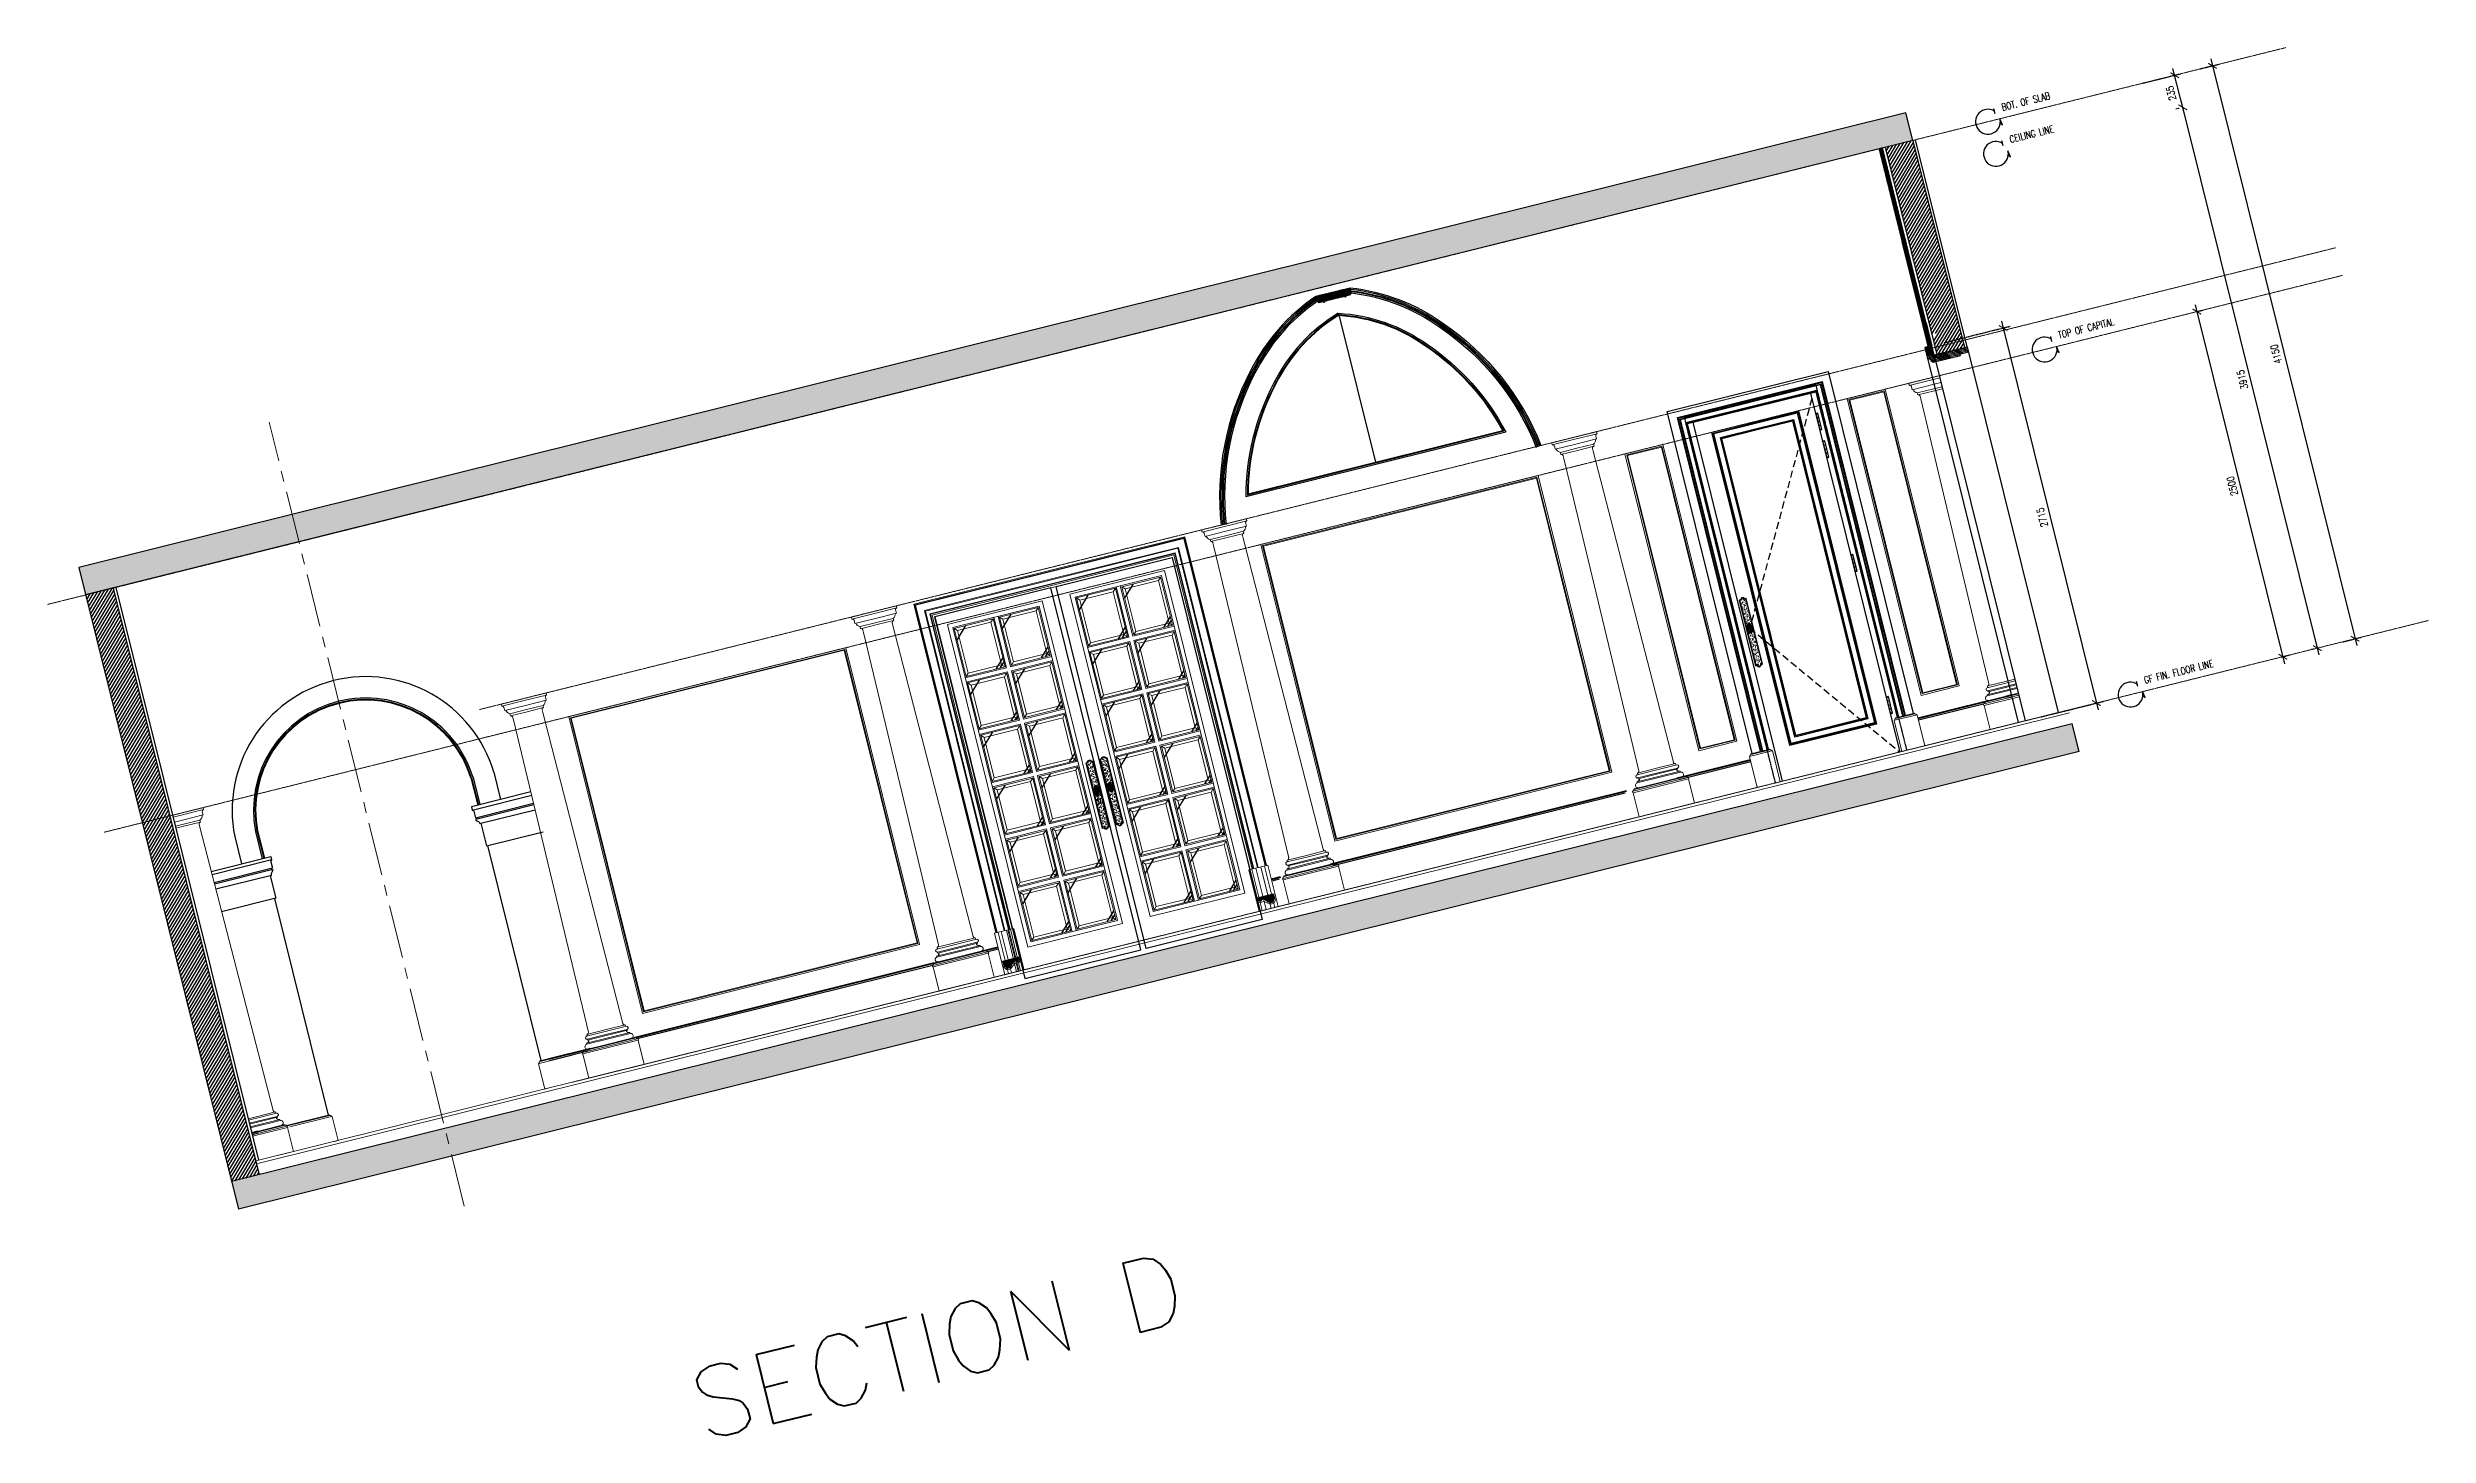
# Model space of a CAD drawing. Header units: inches. Extents: x -207898 to 3408902, y 497526 to 4632928.
# Drawn here: x 294046 to 310780, y 509415 to 519171 of the extents above; entities that cross this region are included whole.
import ezdxf

# ---------------------------------------------------------------- set-up
doc = ezdxf.new("R2010")
doc.units = ezdxf.units.IN
doc.header["$MEASUREMENT"] = 0
for name, pattern in [('CENTERX2', [4, 2.5, -0.5, 0.5, -0.5]), ('DASHED', [0.75, 0.5, -0.25]), ('HIDDEN', [0.375, 0.25, -0.125]), ('HIDDEN2', [0.1875, 0.125, -0.0625])]:
    doc.linetypes.add(name, pattern=pattern)
for name, color, linetype in [('8', 8, 'Continuous'), ('A-DIM', 9, 'Continuous'), ('A-HATCH', 8, 'Continuous'), ('A-Hidden', 8, 'HIDDEN'), ('A-Plaster', 1, 'Continuous'), ('A-TEXT', 7, 'Continuous'), ('brass', 40, 'Continuous'), ('Calliper_stone plaster plan', 31, 'Continuous'), ('DETAIL', 1, 'Continuous'), ('Ext.Walls', 31, 'Continuous'), ('gypsum', 31, 'Continuous'), ('Layer1', 1, 'Continuous'), ('Layer2', 2, 'Continuous'), ('Layer3', 7, 'Continuous'), ('Layer7', 8, 'Continuous'), ('text', 7, 'Continuous'), ('WOOD', 23, 'Continuous')]:
    doc.layers.add(name, color=color, linetype=linetype)
for name, color, linetype, lineweight in [('A-FLOR-TIL1', 6, 'Continuous', 18), ('DIM', 252, 'Continuous', 35), ('Glass', 4, 'Continuous', 0), ('Marble', 6, 'Continuous', 0), ('wood ELEVATION 2', 32, 'Continuous', 18)]:
    doc.layers.add(name, color=color, linetype=linetype, lineweight=lineweight)
doc.styles.add('grid_250', font='romans.shx', dxfattribs={"width": 0.75, "height": 0.75})
doc.styles.add('romans', font='romans.shx')
doc.styles.add('ZZ-Dim All', font='romans.shx', dxfattribs={"width": 0.8})
doc.dimstyles.new('DIM-100', dxfattribs={"dimscale": 50, "dimtxt": 1.25, "dimasz": 1, "dimexe": 1, "dimexo": 1, "dimgap": 0.6, "dimtad": 1, "dimdec": 0, "dimrnd": 5, "dimdsep": 46, "dimtxsty": 'ZZ-Dim All', "dimblk1": 'ARCHTICK', "dimblk2": 'ARCHTICK', "dimsah": 1, "dimcen": 1, "dimdle": 1, "dimclrd": 256, "dimclre": 8, "dimclrt": 256, "dimazin": 2, "dimtfac": 1, "dimtdec": 0, "dimtix": 1, "dimtmove": 2, "dimatfit": 2, "dimfxl": 0.1, "dimtolj": 1, "dimtzin": 0, "dimlwd": -1, "dimlwe": -1, "dimarcsym": 0})
pattern_1 = [(148.97142, (315333.87, 516668.2805), (-3.8659915, -6.4268274), [])]
pattern_2 = [(135, (-3066.359, -21319.2535), (-4.490128, -4.490128), [])]

msp = doc.modelspace()

# ---------------------------------------------------------------- texts
at = {"layer": 'A-TEXT', "style": 'romans'}
msp.add_text('SECTION D', height=500, rotation=13.97142, dxfattribs=at).set_placement((298647.6, 509373.7, 0))
at = {"layer": 'Layer3', "style": 'grid_250', "width": 0.75}
for s, p in [('BOT. OF SLAB ', (307787.1, 518725.7, 0)), ('CEILING LINE', (307843.2, 518500, 0)), ('TOP OF CAPITAL', (308185.4, 517124.5, 0)), ('GF FIN. FLOOR LINE', (308789, 514698.5, 0))]:
    msp.add_text(s, height=50, rotation=13.97142, dxfattribs=at).set_placement(p)

# ---------------------------------------------------------------- blocks, each defined once
blk = doc.blocks.new('_ARCHTICK')
at = {"color": 0, "linetype": 'ByBlock', "const_width": 0.15}
blk.add_lwpolyline([(-0.5, -0.5), (0.5, 0.5)], dxfattribs=at)
blk = doc.blocks.new('*D32')
at = {"layer": 'A-DIM', "transparency": 16777216}
blk.add_line((310012, 514901), (309042, 518799), dxfattribs=at)
at = {"layer": 'A-DIM', "color": 8, "linetype": 'HIDDEN2', "transparency": 16777216}
for p, q in [((309027, 518744), (309005, 518739)), ((309973, 514943), (309951, 514937))]:
    blk.add_line(p, q, dxfattribs=at)
at = {"layer": 'Defpoints', "color": 0, "transparency": 16777216}
for p in [(309054, 518751), (309076, 518756, 0), (310021, 514955, 0)]:
    blk.add_point(p, dxfattribs=at)
at = {"layer": 'A-DIM', "transparency": 16777216, "xscale": 49.99999999999999, "yscale": 49.99999999999999, "zscale": 49.99999999999999}
for p, rotation in [((309054, 518751), 103.9714232829857), ((310000, 514949), 283.9714232829857)]:
    blk.add_blockref('_ARCHTICK', p, dxfattribs=dict(at, rotation=rotation))
at = {"layer": 'A-DIM', "transparency": 16777216, "insert": (309473, 516837), "char_height": 50, "attachment_point": 5, "rotation": 103.9714, "style": 'ZZ-Dim All'}
blk.add_mtext('\\A1;3915', dxfattribs=at)
blk = doc.blocks.new('*D33')
at = {"layer": 'A-DIM', "color": 8, "linetype": 'HIDDEN2', "transparency": 16777216}
blk.add_line((308773, 518921), (309046, 518989), dxfattribs=at)
at = {"layer": 'A-DIM', "transparency": 16777216}
blk.add_line((309066, 518702), (308985, 519025), dxfattribs=at)
at = {"layer": 'Defpoints', "color": 0, "transparency": 16777216}
for p in [(308998, 518976), (308725, 518909, 0), (309054, 518751, 0)]:
    blk.add_point(p, dxfattribs=at)
at = {"layer": 'A-DIM', "transparency": 16777216, "xscale": 49.99999999999999, "yscale": 49.99999999999999, "zscale": 49.99999999999999}
for p, rotation in [((308998, 518976), 103.9714232829857), ((309054, 518751), 283.9714232829857)]:
    blk.add_blockref('_ARCHTICK', p, dxfattribs=dict(at, rotation=rotation))
at = {"layer": 'A-DIM', "transparency": 16777216, "insert": (308972, 518850), "char_height": 50, "attachment_point": 5, "rotation": 103.9714, "style": 'ZZ-Dim All'}
blk.add_mtext('\\A1;235', dxfattribs=at)
blk = doc.blocks.new('*D34')
at = {"layer": 'A-DIM', "color": 8, "linetype": 'HIDDEN2', "transparency": 16777216}
for p, q in [((309175, 519021), (309311, 519055)), ((310177, 514993), (310313, 515027))]:
    blk.add_line(p, q, dxfattribs=at)
at = {"layer": 'A-DIM', "transparency": 16777216}
blk.add_line((309251, 519091), (310277, 514967), dxfattribs=at)
at = {"layer": 'Defpoints', "color": 0, "transparency": 16777216}
for p in [(309126, 519008, 0), (310128, 514981, 0), (310265, 515015)]:
    blk.add_point(p, dxfattribs=at)
at = {"layer": 'A-DIM', "transparency": 16777216, "xscale": 50, "yscale": 50, "zscale": 50}
for p, rotation in [((309263, 519042), 103.9714232829857), ((310265, 515015), 283.9714232829857)]:
    blk.add_blockref('_ARCHTICK', p, dxfattribs=dict(at, rotation=rotation))
at = {"layer": 'A-DIM', "transparency": 16777216, "insert": (309710, 517016), "char_height": 50, "attachment_point": 5, "rotation": 103.9714, "style": 'ZZ-Dim All'}
blk.add_mtext('\\A1;4150', dxfattribs=at)
blk = doc.blocks.new('arrow01')
at = {"layer": 'Layer1'}
blk.add_hatch(color=256, dxfattribs=at).paths.add_polyline_path([(7, -45), (0, 0), (-6, -32)])
at = {"layer": 'Layer1', "elevation": 376}
blk.add_lwpolyline([(7, -45), (0, 0), (-6, -32)], close=True, dxfattribs=at)
at = {"layer": 'Layer7'}
blk.add_line((-24, 42), (-24, 78), dxfattribs=at)
blk.add_arc((-87, 0), 87.3, 43.49, 0, dxfattribs=at)
blk = doc.blocks.new('seca')
at = {"layer": 'Layer7', "ltscale": 300}
h = blk.add_hatch(dxfattribs=at)
h.set_pattern_fill('AR-CONC', color=256, scale=10, angle=-13.9714, style=0)
h.set_pattern_definition([(116.028577, (-385371.086, -318706.174), (-71.119169, 11.2278116), [7.5, -82.5]), (171.028577, (-385371.086, -318706.174), (31.625426, 69.643965), [6, -66]), (65.577177, (-385377.01, -318705.24), (-39.493806, 80.871745), [6.374019, -70.114211]), (119.844377, (-385366.26, -318686.77), (-107.563064, 9.705012), [11.25, -123.75]), (69.392977, (-385375.22, -318685.96), (-67.18229, 117.096285), [9.561029, -105.1713]), (174.844377, (-385366.26, -318686.77), (-67.182198, 117.096337), [9, -99]), (145.028577, (-385377.17, -318689.203), (-67.645578, -24.659192), [7.5, -82.5]), (200.028577, (-385377.17, -318689.2), (-6.103844, 76.244295), [6, -66]), (94.577177, (-385382.806, -318691.26), (-73.749461, 51.585045), [6.374019, -70.114211]), (128.528577, (-385371.086, -318706.174), (6.8573079, 32.5981461), [0, -65.2, 0, -67, 0, -66.25]), (158.528577, (-385371.086, -318706.174), (-16.0061014, 44.6258503), [0, -38.2, 0, -63.7, 0, -25.25]), (198.528577, (-385349.446, -318711.558), (-52.3475577, 10.6997366), [0, -25, 0, -78, 0, -103.5]), (208.528577, (-385339.74, -318713.973), (-54.1764206, 23.794676), [0, -32.5, 0, -51.8, 0, -73.5])])
h.paths.add_polyline_path([(100, 4650), (100, 4450), (-13135, 4450), (-13135, 4650)])
h.paths.add_polyline_path([(-13232, 0), (-13232, 200), (100, 200), (100, 0)])
at = {"layer": 'Layer7'}
h = blk.add_hatch(dxfattribs=at)
h.set_pattern_fill('ANSI31,_O', color=8, scale=150, angle=76.0286)
h.set_pattern_definition([(135, (-16963.67, 72613.006), (-13.258252, -13.258252), [])])
edge = h.paths.add_edge_path()
edge.add_line((-12935, 2950), (-13135, 2950))
edge.add_line((-13135, 2950), (-13135, 4450))
edge.add_line((-13135, 4450), (-12935, 4450))
edge.add_line((-12935, 4450), (-12935, 3100))
edge.add_line((-12935, 3100), (-12961, 3100))
edge.add_line((-12961, 3100), (-12961, 3091))
edge.add_line((-12961, 3091), (-12958, 3091))
edge.add_arc((-12945, 3091), 13.4, 180, 270)
edge.add_line((-12945, 3078), (-12945, 3078))
edge.add_line((-12945, 3078), (-12945, 3054))
edge.add_line((-12945, 3054), (-12942, 3054))
edge.add_arc((-12928, 3054), 13.8, 180, 238.1133)
edge.add_line((-12935, 3043), (-12935, 2950))
h = blk.add_hatch(dxfattribs=at)
h.set_pattern_fill('ANSI31,_O', color=8, scale=150, angle=76.0286)
h.set_pattern_definition([(135, (-17060.71, 72588.863), (-13.258252, -13.258252), [])])
h.paths.add_polyline_path([(100, 4450), (-100, 4450), (-100, 200), (100, 200)])
at = {"layer": 'A-FLOR-TIL1', "ltscale": 5}
for p, q in [((-13232, 300), (-100, 300)), ((-13232, 280), (-100, 280))]:
    blk.add_line(p, q, dxfattribs=at)
at = {"layer": 'Layer1', "ltscale": 5}
for points in [[(-13135, 2950), (-13155, 2950), (-13155, 4450)], [(-12935, 2950), (-12915, 2950), (-12915, 4450)], [(-120, 4450), (-120, 300)], [(-13155, 2950), (-13155, 300)], [(-12915, 2950), (-12915, 300)]]:
    blk.add_lwpolyline(points, dxfattribs=at)
at = {"layer": 'Layer3'}
for p, q in [((-13135, 4650), (100, 4650)), ((-13135, 4450), (-13135, 4650, 0)), ((100, 4650), (100, 0)), ((-13135, 4450, 0), (100, 4450, 0)), ((-13135, 4450), (-13135, 2950)), ((-12935, 4450), (-12935, 2950)), ((-100, 4450), (-100, 200)), ((-12935, 2950), (-13135, 2950)), ((-13232, 200), (100, 200)), ((-13232, 0), (-13232, 200)), ((-13232, 0), (100, 0))]:
    blk.add_line(p, q, dxfattribs=at)
blk = doc.blocks.new('deco column')
at = {"layer": 'Ext.Walls', "lineweight": 0}
for p, q in [((7577, -5088, 0), (7252, -5088, 0)), ((7252, -5088, 0), (7252, -5103, 0)), ((7415, -5103, 0), (7252, -5103, 0)), ((7265, -5114, 0), (7265, -5138, 0)), ((7415, -5138, 0), (7265, -5138, 0)), ((7415, -5168, 0), (7295, -5168, 0)), ((7295, -5168, 0), (7295, -5183, 0)), ((7415, -5183, 0), (7295, -5183, 0)), ((7415, -5103, 0), (7577, -5103, 0)), ((7415, -5138, 0), (7565, -5138, 0)), ((7415, -5168, 0), (7535, -5168, 0)), ((7415, -5183, 0), (7535, -5183, 0)), ((7535, -5168, 0), (7535, -5183, 0)), ((7565, -5114, 0), (7565, -5138, 0)), ((7577, -5088, 0), (7577, -5103, 0)), ((7308, -5215, 0), (7290, -7473, 0)), ((7308, -5195, 0), (7308, -5215, 0)), ((7521, -5195, 0), (7521, -5215, 0)), ((7521, -5215, 0), (7540, -7473, 0)), ((7271, -7498, 0), (7415, -7498, 0)), ((7271, -7520, 0), (7415, -7520, 0)), ((7271, -7527, 0), (7271, -7520, 0)), ((7271, -7527, 0), (7415, -7527, 0)), ((7276, -7486, 0), (7415, -7486, 0)), ((7276, -7498, 0), (7276, -7486, 0)), ((7553, -7486, 0), (7415, -7486, 0)), ((7559, -7498, 0), (7415, -7498, 0)), ((7559, -7520, 0), (7415, -7520, 0)), ((7559, -7527, 0), (7415, -7527, 0)), ((7553, -7498, 0), (7553, -7486, 0)), ((7559, -7527, 0), (7559, -7520, 0)), ((7240, -7588, 0), (7415, -7588, 0)), ((7258, -7546, 0), (7415, -7546, 0)), ((7258, -7553, 0), (7258, -7546, 0)), ((7258, -7553, 0), (7572, -7553, 0)), ((7572, -7546, 0), (7415, -7546, 0)), ((7589, -7588, 0), (7415, -7588, 0)), ((7572, -7553, 0), (7572, -7546, 0))]:
    blk.add_line(p, q, dxfattribs=at)
at = {"layer": 'Ext.Walls', "lineweight": 0, "elevation": 0}
blk.add_lwpolyline([(7415, -5088), (7255, -5088)], dxfattribs=at)
at = {"layer": 'Ext.Walls', "lineweight": 0}
for centre, radius, start, end in [((7252, -5115, 0), 12.4, 2.2566, 75.6666), ((7313, -5130, 0), 42.1, 190.9695, 244.5872), ((7295, -5196, 0), 13.3, 3.4202, 77.6829), ((7534, -5196, 0), 13.3, 102.3171, 176.5798), ((7517, -5130, 0), 42.1, 295.4128, 349.0305), ((7577, -5115, 0), 12.4, 104.3334, 177.7434)]:
    blk.add_arc(centre, radius, start, end, dxfattribs=at)
for centre, major_axis, start_param, end_param in [((7271, -7509, 0), (-7.83, 7.83), -0.785398, 2.356194), ((7273, -7533, 0), (-4.25, 4.25), 3.211342, 5.374534), ((7276, -7473, 0), (-9.56, 9.56), 2.621969, 3.910571), ((7258, -7571, 0), (12.2, 12.2), 0.785398, 3.926991), ((7254, -7512, 0), (24.1, 24.1), 4.043473, 4.698234)]:
    blk.add_ellipse(centre, major_axis=major_axis, ratio=1, start_param=start_param, end_param=end_param, dxfattribs=at)
at = {"layer": 'Ext.Walls', "lineweight": 0, "extrusion": (0, 0, -1)}
for centre, major_axis, start_param, end_param in [((7553, -7473, 0), (9.56, 9.56), 2.621969, 3.910571), ((7556, -7533, 0), (4.25, 4.25), 3.211342, 5.374534), ((7559, -7509, 0), (7.83, 7.83), -0.785398, 2.356194), ((7575, -7512, 0), (-24.1, 24.1), 4.043473, 4.698234), ((7572, -7571, 0), (-12.2, 12.2), 0.785398, 3.926991)]:
    blk.add_ellipse(centre, major_axis=major_axis, ratio=1, start_param=start_param, end_param=end_param, dxfattribs=at)
at = {"layer": 'Marble', "color": 6}
for p, q in [((7615, -7613, 0), (7215, -7613, 0)), ((7217, -7603, 0), (7613, -7603, 0)), ((7603, -7593, 0), (7227, -7593, 0))]:
    blk.add_line(p, q, dxfattribs=at)
at = {"layer": 'Marble', "color": 6, "elevation": 0}
for points in [[(7215, -7613), (7212, -7613), (7212, -7603), (7217, -7603, -0.414214), (7227, -7593), (7227, -7588), (7415, -7588)], [(7615, -7613), (7618, -7613), (7618, -7603), (7613, -7603, 0.414214), (7603, -7593), (7603, -7588), (7415, -7588)]]:
    blk.add_lwpolyline(points, format="xyb", dxfattribs=at)
blk.add_lwpolyline([(7215, -7613), (7215, -7788), (7615, -7788), (7615, -7613)], dxfattribs=at)
blk = doc.blocks.new('arc01')
at = {"layer": 'gypsum'}
h = blk.add_hatch(dxfattribs=at)
h.set_pattern_fill('ANSI31', color=256, scale=50, style=0)
h.set_pattern_definition([(45, (-13254.309, 35270.839), (-4.4194174, 4.4194174), [])])
h.paths.add_polyline_path([(-5, 1232, 0.000273), (-7, 1233), (-254, 1233, 0.000176), (-255, 1233), (-255, 1193, -0.414214), (-245, 1183), (-213, 1183, 1), (-201, 1183), (-60, 1183, 1), (-48, 1183), (-15, 1183, -0.414214), (-5, 1193)])
at = {"color": 2, "elevation": 0}
for points in [[(-255, 1232, 0.128366), (-826, 835, 0.149086), (-1289, -167)], [(-5, 1232, -0.128366), (566, 835, -0.149086), (1028, -167)]]:
    blk.add_lwpolyline(points, format="xyb", dxfattribs=at)
at = {"layer": 'A-Plaster'}
blk.add_line((-130, 1077, 0), (-130, 0), dxfattribs=at)
at = {"layer": 'gypsum'}
for p, q in [((811, -17, 0), (-1072, -17, 0)), ((798, -7, 0), (-1059, -7, 0)), ((792, -2, 0), (-1053, -2, 0))]:
    blk.add_line(p, q, dxfattribs=at)
at = {"layer": 'gypsum', "elevation": 0}
for points in [[(-255, 1222, 0.127701), (-819, 828, 0.1491), (-1279, -168)], [(-255, 1211, 0.127025), (-811, 822, 0.149115), (-1269, -170)], [(-255, 1206, 0.126684), (-807, 818, 0.149122), (-1264, -170)], [(-255, 1195, 0.125992), (-800, 812, 0.149137), (-1254, -172)], [(-5, 1222, -0.127701), (558, 828, -0.1491), (1018, -168)], [(-5, 1211, -0.127025), (551, 822, -0.149115), (1008, -170)], [(-5, 1206, -0.126684), (547, 818, -0.149122), (1003, -170)], [(-5, 1195, -0.125992), (539, 812, -0.149137), (993, -172)], [(-130, 1079, 0.142546), (-687, 713, 0.122755), (-1072, -17, 0.122755)], [(-130, 1069, 0.141907), (-679, 706, 0.120864), (-1059, -7, 0.120864)], [(-130, 1064, 0.141583), (-676, 703, 0.119908), (-1053, -2, 0.119908)], [(-130, 1079, -0.142546), (426, 713, -0.122755), (811, -17, -0.122755)], [(-130, 1069, -0.141907), (419, 706, -0.120864), (798, -7, -0.120864)], [(-130, 1064, -0.141583), (415, 703, -0.119908), (792, -2, -0.119908)]]:
    blk.add_lwpolyline(points, format="xyb", dxfattribs=at)
at = {"layer": 'Layer2', "lineweight": 0, "ltscale": 30, "elevation": 0}
blk.add_lwpolyline([(-15, 1183), (-48, 1183, -1), (-60, 1183), (-201, 1183, -1), (-213, 1183), (-245, 1183, 0.414214), (-255, 1193), (-255, 1193), (-255, 1233), (-5, 1233), (-5, 1193, 0.414214)], format="xyb", close=True, dxfattribs=at)
blk = doc.blocks.new('m01')
at = {"layer": 'A-Plaster', "xscale": -0.9999999999999998}
blk.add_blockref('arc01', (7911, -69446, 0), dxfattribs=at)
blk = doc.blocks.new('*D35')
at = {"layer": 'A-DIM', "transparency": 16777216}
blk.add_line((309141, 517363), (309769, 514840), dxfattribs=at)
at = {"layer": 'A-DIM', "color": 8, "linetype": 'HIDDEN2', "transparency": 16777216}
for p, q in [((309145, 517313), (309202, 517327)), ((309749, 514887), (309805, 514901))]:
    blk.add_line(p, q, dxfattribs=at)
at = {"layer": 'Defpoints', "color": 0, "transparency": 16777216}
for p in [(309097, 517301, 0), (309700, 514875, 0), (309757, 514889)]:
    blk.add_point(p, dxfattribs=at)
at = {"layer": 'A-DIM', "transparency": 16777216, "xscale": 49.99999999999999, "yscale": 49.99999999999999, "zscale": 49.99999999999999}
for p, rotation in [((309153, 517315), 103.9714232829857), ((309757, 514889), 283.9714232829857)]:
    blk.add_blockref('_ARCHTICK', p, dxfattribs=dict(at, rotation=rotation))
at = {"layer": 'A-DIM', "transparency": 16777216, "insert": (309402, 516089), "char_height": 50, "attachment_point": 5, "rotation": 103.9714, "style": 'ZZ-Dim All'}
blk.add_mtext('\\A1;2500', dxfattribs=at)
blk = doc.blocks.new('door handle with plate')
at = {"layer": 'brass', "lineweight": 0}
h = blk.add_hatch(dxfattribs=at)
h.set_pattern_fill('AR-SAND', color=256, scale=0.4)
h.set_pattern_definition([(37.5, (-905.333, -868.295), (-0.640013, 19.57653), [0, -15.4432, 0, -17.272, 0, -16.51]), (7.5, (-905.333, -868.295), (17.98093, 28.673), [0, -8.3312, 0, -13.9192, 0, -5.334]), (327.5, (-917.83, -868.295), (31.639695, 0.057487), [0, -5.08, 0, -18.288, 0, -23.876]), (317.5, (-917.83, -868.295), (30.54226, 8.91717), [0, -2.54, 0, -11.9888, 0, -13.716])])
edge = h.paths.add_edge_path()
edge.add_line((5579, 1304), (5569, 1304))
edge.add_arc((5558, 1305), 11.4, 356.9527, 543.0473)
edge.add_line((5546, 1304), (5537, 1304))
edge.add_line((5537, 1304), (5537, 836))
edge.add_line((5537, 836), (5546, 836))
edge.add_arc((5558, 835), 11.4, 176.9527, 363.0473)
edge.add_line((5569, 836), (5579, 836))
edge.add_line((5579, 836), (5579, 1304))
edge = h.paths.add_edge_path(flags=16)
edge.add_line((5553, 1015), (5553, 1016))
edge.add_arc((5558, 1009), 8.54, 55.5917, 127.2544, ccw=False)
edge.add_line((5563, 1016), (5563, 1016))
edge.add_arc((5558, 1010), 7.54, 51.4977, 134.7965)
edge = h.paths.add_edge_path(flags=16)
edge.add_ellipse((5558, 1100), major_axis=(0, -36), ratio=0.472222, start_angle=0, end_angle=360)
edge = h.paths.add_edge_path(flags=0)
edge.add_spline(control_points=[(5558, 1066), (5558, 1066), (5559, 1066), (5560, 1067), (5561, 1067), (5563, 1068), (5564, 1069), (5565, 1071), (5566, 1072), (5568, 1075), (5569, 1077), (5570, 1082), (5571, 1085), (5572, 1090), (5572, 1093), (5573, 1099), (5573, 1102), (5572, 1108), (5572, 1111), (5571, 1117), (5570, 1120), (5568, 1124), (5567, 1126), (5565, 1129), (5564, 1131), (5562, 1132), (5561, 1133), (5559, 1134), (5559, 1134), (5557, 1134), (5557, 1134), (5555, 1134), (5554, 1133), (5553, 1132), (5552, 1132), (5551, 1130), (5550, 1129), (5548, 1127), (5548, 1126), (5546, 1122), (5545, 1119), (5544, 1114), (5543, 1111), (5543, 1104), (5542, 1101), (5543, 1094), (5543, 1091), (5544, 1085), (5545, 1082), (5547, 1077), (5548, 1075), (5550, 1071), (5551, 1070), (5553, 1068), (5554, 1067), (5555, 1066), (5556, 1066), (5557, 1066), (5557, 1066), (5558, 1066)], knot_values=[0, 0, 0, 0, 0.16901, 0.16901, 0.33802, 0.33802, 0.50703, 0.50703, 0.67604, 0.67604, 0.938571, 0.938571, 1.201101, 1.201101, 1.463632, 1.463632, 1.726163, 1.726163, 1.988693, 1.988693, 2.251224, 2.251224, 2.513755, 2.513755, 2.724578, 2.724578, 2.935401, 2.935401, 3.103312, 3.103312, 3.271224, 3.271224, 3.439135, 3.439135, 3.607046, 3.607046, 3.774958, 3.774958, 3.942869, 3.942869, 4.222, 4.222, 4.501132, 4.501132, 4.780263, 4.780263, 5.059395, 5.059395, 5.338526, 5.338526, 5.617657, 5.617657, 5.833162, 5.833162, 6.048667, 6.048667, 6.216772, 6.216772, 6.283185, 6.283185, 6.283185, 6.283185], degree=3, periodic=0)
h = blk.add_hatch(dxfattribs=at)
h.set_pattern_fill('ANSI36', color=256)
h.set_pattern_definition([(45, (-905.333, -868.295), (1.683798, 6.1739261), [7.9375, -1.5875, 0, -1.5875])])
edge = h.paths.add_edge_path()
edge.add_spline(control_points=[(5558, 1066), (5558, 1066), (5559, 1066), (5560, 1067), (5561, 1067), (5563, 1068), (5564, 1069), (5565, 1071), (5566, 1072), (5568, 1075), (5569, 1077), (5570, 1082), (5571, 1085), (5572, 1090), (5572, 1093), (5573, 1099), (5573, 1102), (5572, 1108), (5572, 1111), (5571, 1117), (5570, 1120), (5568, 1124), (5567, 1126), (5565, 1129), (5564, 1131), (5562, 1132), (5561, 1133), (5559, 1134), (5559, 1134), (5557, 1134), (5557, 1134), (5555, 1134), (5554, 1133), (5553, 1132), (5552, 1132), (5551, 1130), (5550, 1129), (5548, 1127), (5548, 1126), (5546, 1122), (5545, 1119), (5544, 1114), (5543, 1111), (5543, 1104), (5542, 1101), (5543, 1094), (5543, 1091), (5544, 1085), (5545, 1082), (5547, 1077), (5548, 1075), (5550, 1071), (5551, 1070), (5553, 1068), (5554, 1067), (5555, 1066), (5556, 1066), (5557, 1066), (5557, 1066), (5558, 1066)], knot_values=[0, 0, 0, 0, 0.16901, 0.16901, 0.33802, 0.33802, 0.50703, 0.50703, 0.67604, 0.67604, 0.938571, 0.938571, 1.201101, 1.201101, 1.463632, 1.463632, 1.726163, 1.726163, 1.988693, 1.988693, 2.251224, 2.251224, 2.513755, 2.513755, 2.724578, 2.724578, 2.935401, 2.935401, 3.103312, 3.103312, 3.271224, 3.271224, 3.439135, 3.439135, 3.607046, 3.607046, 3.774958, 3.774958, 3.942869, 3.942869, 4.222, 4.222, 4.501132, 4.501132, 4.780263, 4.780263, 5.059395, 5.059395, 5.338526, 5.338526, 5.617657, 5.617657, 5.833162, 5.833162, 6.048667, 6.048667, 6.216772, 6.216772, 6.283185, 6.283185, 6.283185, 6.283185], degree=3, periodic=0)
at = {"layer": 'brass', "elevation": 0}
blk.add_lwpolyline([(5543, 1308), (5533, 1308), (5533, 832), (5543, 832, 0.798957), (5573, 832), (5583, 832), (5583, 1308), (5573, 1308, 0.798957)], format="xyb", close=True, dxfattribs=at)
at = {"layer": 'brass', "lineweight": 0, "elevation": 0}
blk.add_lwpolyline([(5546, 1304), (5537, 1304), (5537, 836), (5546, 836, 1.054652), (5569, 836), (5579, 836), (5579, 1304), (5569, 1304, 1.054652)], format="xyb", close=True, dxfattribs=at)
at = {"layer": 'brass', "extrusion": (0, 0, -1)}
blk.add_ellipse((5558, 1100, 0), major_axis=(0, -36), ratio=0.472222, dxfattribs=at)
at = {"layer": 'brass', "lineweight": 0}
blk.add_open_spline([(5558, 1066, 0), (5557, 1066, 0), (5556, 1066, 0), (5555, 1067, 0), (5554, 1067, 0), (5552, 1068, 0), (5552, 1069, 0), (5550, 1071, 0), (5549, 1072, 0), (5548, 1075, 0), (5547, 1077, 0), (5545, 1082, 0), (5544, 1085, 0), (5543, 1090, 0), (5543, 1093, 0), (5542, 1099, 0), (5543, 1102, 0), (5543, 1108, 0), (5543, 1111, 0), (5545, 1117, 0), (5545, 1120, 0), (5547, 1124, 0), (5548, 1126, 0), (5550, 1129, 0), (5551, 1131, 0), (5553, 1132, 0), (5554, 1133, 0), (5556, 1134, 0), (5556, 1134, 0), (5558, 1134, 0), (5558, 1134, 0), (5560, 1134, 0), (5561, 1133, 0), (5562, 1132, 0), (5563, 1132, 0), (5564, 1130, 0), (5565, 1129, 0), (5567, 1127, 0), (5567, 1126, 0), (5569, 1122, 0), (5570, 1119, 0), (5571, 1114, 0), (5572, 1111, 0), (5572, 1104, 0), (5573, 1101, 0), (5572, 1094, 0), (5572, 1091, 0), (5571, 1085, 0), (5570, 1082, 0), (5569, 1077, 0), (5567, 1075, 0), (5565, 1071, 0), (5564, 1070, 0), (5563, 1068, 0), (5562, 1067, 0), (5560, 1066, 0), (5559, 1066, 0), (5558, 1066, 0), (5558, 1066, 0), (5558, 1066, 0)], degree=3, knots=[0, 0, 0, 0, 0.16901, 0.16901, 0.33802, 0.33802, 0.50703, 0.50703, 0.67604, 0.67604, 0.938571, 0.938571, 1.201101, 1.201101, 1.463632, 1.463632, 1.726163, 1.726163, 1.988693, 1.988693, 2.251224, 2.251224, 2.513755, 2.513755, 2.724578, 2.724578, 2.935401, 2.935401, 3.103312, 3.103312, 3.271224, 3.271224, 3.439135, 3.439135, 3.607046, 3.607046, 3.774958, 3.774958, 3.942869, 3.942869, 4.222, 4.222, 4.501132, 4.501132, 4.780263, 4.780263, 5.059395, 5.059395, 5.338526, 5.338526, 5.617657, 5.617657, 5.833162, 5.833162, 6.048667, 6.048667, 6.216772, 6.216772, 6.283185, 6.283185, 6.283185, 6.283185], dxfattribs=at)
blk = doc.blocks.new('Hinge')
at = {"layer": 'DETAIL'}
for p, q in [((-7.5, 0), (-7.5, 120)), ((-7.5, 120), (7.5, 120)), ((-7.5, 116), (7.5, 116)), ((-7.5, 88), (7.5, 88)), ((-7.5, 60), (7.5, 60)), ((-7.5, 32), (7.5, 32)), ((7.5, 4), (-7.5, 4)), ((7.5, 0), (-7.5, 0)), ((7.5, 120), (7.5, 0))]:
    blk.add_line(p, q, dxfattribs=at)
blk = doc.blocks.new('door2700')
at = {"layer": 'Layer1', "linetype": 'HIDDEN2', "ltscale": 10, "elevation": 0}
blk.add_lwpolyline([(-1082, 0), (-1082, 2650), (-132, 2650), (-132, 0)], dxfattribs=at)
at = {"layer": 'Layer7', "linetype": 'HIDDEN', "ltscale": 200, "elevation": 0}
blk.add_lwpolyline([(-182, 2560), (-994, 1100), (-182, 0)], dxfattribs=at)
at = {"layer": 'Marble'}
for p, q in [((-1215, 225, 0), (-1052, 225, 0)), ((-1200, 235, 0), (-1062, 235, 0)), ((-1190, 240, 0), (-1072, 240, 0)), ((0, 225, 0), (-162, 225, 0)), ((-15, 235, 0), (-152, 235, 0)), ((-25, 240, 0), (-142, 240, 0))]:
    blk.add_line(p, q, dxfattribs=at)
at = {"layer": 'Marble', "elevation": 0}
for points in [[(-1190, 240), (-1190, 240), (-1200, 240), (-1200, 235, 0.414214), (-1210, 225), (-1215, 225), (-1215, 0)], [(-1072, 240), (-1072, 240), (-1062, 240), (-1062, 235, -0.414214), (-1052, 225), (-1047, 225), (-1047, 0)], [(-142, 240), (-142, 240), (-152, 240), (-152, 235, 0.414214), (-162, 225), (-167, 225), (-167, 0)]]:
    blk.add_lwpolyline(points, format="xyb", dxfattribs=at)
at = {"layer": 'Marble'}
blk.add_lwpolyline([(-25, 240), (-25, 240), (-15, 240), (-15, 235, -0.414214), (-5, 225), (0, 225), (0, 0)], format="xyb", dxfattribs=at)
at = {"layer": 'WOOD', "ltscale": 5, "elevation": 0}
for points in [[(-1190, 241), (-1190, 2717), (-25, 2717), (-25, 240)], [(-1131, 241), (-1131, 2659), (-83, 2659), (-83, 240)], [(-1126, 241), (-1126, 2654), (-88, 2654), (-88, 240)], [(-1117, 241), (-1117, 2644), (-98, 2644), (-98, 240)], [(-1113, 241), (-1113, 2641), (-101, 2641), (-101, 240)], [(-1082, 241), (-1082, 2610), (-132, 2610), (-132, 240)], [(-1078, 241), (-1078, 2606), (-136, 2606), (-136, 240)], [(-1072, 241), (-1072, 2600), (-142, 2600), (-142, 240)], [(-1032, 0), (-1032, 2600), (-182, 2600), (-182, 0)], [(-921, 230), (-921, 2500), (-607, 2500), (-293, 2500), (-293, 230), (-921, 230)]]:
    blk.add_lwpolyline(points, dxfattribs=at)
for points in [[(-914, 237), (-914, 2493), (-607, 2493), (-300, 2493), (-300, 237)], [(-909, 242), (-909, 2488), (-607, 2488), (-305, 2488), (-305, 242)], [(-871, 280), (-871, 2450), (-607, 2450), (-343, 2450), (-343, 280)], [(-865, 286), (-865, 2444), (-607, 2444), (-349, 2444), (-349, 286)], [(-862, 289), (-862, 2441), (-607, 2441), (-352, 2441), (-352, 289)]]:
    blk.add_lwpolyline(points, close=True, dxfattribs=at)
blk.add_blockref('door handle with plate', (-6552, 0, 0))
at = {"layer": 'text', "xscale": -1, "rotation": 359.9999999999914}
for p in [(-173, 2331, 0), (-173, 2131, 0), (-173, 1307, 0), (-173, 277, 0)]:
    blk.add_blockref('Hinge', p, dxfattribs=at)
blk = doc.blocks.new('door main maj')
at = {"layer": 'A-HATCH'}
h = blk.add_hatch(dxfattribs=at)
h.set_pattern_fill('AR-RROOF', color=256, scale=20, angle=45, style=0)
h.set_pattern_definition([(45, (53163.64, -12158.8), (431.0523, 1149.473), [7620, -1016, 2540, -508]), (45, (53461.8, -11501.44), (-836.96, 118.539), [1524, -167.64, 3048, -381]), (45, (53037.9, -11673.86), (1627.2224, 2108.5641), [4064, -711.2, 2032, -508])])
h.paths.add_polyline_path([(-466, -233), (-748, -233), (-748, -582), (-466, -582)])
h = blk.add_hatch(dxfattribs=at)
h.set_pattern_fill('AR-RROOF', color=256, scale=20, angle=45, style=0)
h.set_pattern_definition([(45, (53491.6, -12158.8), (431.0523, 1149.473), [7620, -1016, 2540, -508]), (45, (53789.76, -11501.44), (-836.96, 118.539), [1524, -167.64, 3048, -381]), (45, (53365.9, -11673.86), (1627.2224, 2108.5641), [4064, -711.2, 2032, -508])])
h.paths.add_polyline_path([(-138, -233), (-420, -233), (-420, -582), (-138, -582)])
h = blk.add_hatch(dxfattribs=at)
h.set_pattern_fill('AR-RROOF', color=256, scale=20, angle=45, style=0)
h.set_pattern_definition([(45, (54049.57, -12158.8), (431.0523, 1149.473), [7620, -1016, 2540, -508]), (45, (54347.7, -11501.44), (-836.96, 118.539), [1524, -167.64, 3048, -381]), (45, (53923.84, -11673.86), (1627.2224, 2108.5641), [4064, -711.2, 2032, -508])])
h.paths.add_polyline_path([(420, -233), (138, -233), (138, -582), (420, -582)])
h = blk.add_hatch(dxfattribs=at)
h.set_pattern_fill('AR-RROOF', color=256, scale=20, angle=45, style=0)
h.set_pattern_definition([(45, (54377.54, -12158.8), (431.0523, 1149.473), [7620, -1016, 2540, -508]), (45, (54675.7, -11501.44), (-836.96, 118.539), [1524, -167.64, 3048, -381]), (45, (54251.82, -11673.86), (1627.2224, 2108.5641), [4064, -711.2, 2032, -508])])
h.paths.add_polyline_path([(748, -233), (466, -233), (466, -582), (748, -582)])
h = blk.add_hatch(dxfattribs=at)
h.set_pattern_fill('AR-RROOF', color=256, scale=20, angle=45, style=0)
h.set_pattern_definition([(45, (53163.64, -12553.23), (431.0523, 1149.473), [7620, -1016, 2540, -508]), (45, (53461.8, -11895.9), (-836.96, 118.539), [1524, -167.64, 3048, -381]), (45, (53037.9, -12068.3), (1627.2224, 2108.5641), [4064, -711.2, 2032, -508])])
h.paths.add_polyline_path([(-466, -628), (-748, -628), (-748, -961), (-466, -961)])
h = blk.add_hatch(dxfattribs=at)
h.set_pattern_fill('AR-RROOF', color=256, scale=20, angle=45, style=0)
h.set_pattern_definition([(45, (53491.6, -12553.23), (431.0523, 1149.473), [7620, -1016, 2540, -508]), (45, (53789.76, -11895.9), (-836.96, 118.539), [1524, -167.64, 3048, -381]), (45, (53365.9, -12068.3), (1627.2224, 2108.5641), [4064, -711.2, 2032, -508])])
h.paths.add_polyline_path([(-138, -628), (-420, -628), (-420, -961), (-138, -961)])
h = blk.add_hatch(dxfattribs=at)
h.set_pattern_fill('AR-RROOF', color=256, scale=20, angle=45, style=0)
h.set_pattern_definition([(45, (54049.57, -12553.23), (431.0523, 1149.473), [7620, -1016, 2540, -508]), (45, (54347.7, -11895.9), (-836.96, 118.539), [1524, -167.64, 3048, -381]), (45, (53923.84, -12068.3), (1627.2224, 2108.5641), [4064, -711.2, 2032, -508])])
h.paths.add_polyline_path([(420, -628), (138, -628), (138, -961), (420, -961)])
h = blk.add_hatch(dxfattribs=at)
h.set_pattern_fill('AR-RROOF', color=256, scale=20, angle=45, style=0)
h.set_pattern_definition([(45, (54377.54, -12553.23), (431.0523, 1149.473), [7620, -1016, 2540, -508]), (45, (54675.7, -11895.9), (-836.96, 118.539), [1524, -167.64, 3048, -381]), (45, (54251.82, -12068.3), (1627.2224, 2108.5641), [4064, -711.2, 2032, -508])])
h.paths.add_polyline_path([(748, -628), (466, -628), (466, -961), (748, -961)])
h = blk.add_hatch(dxfattribs=at)
h.set_pattern_fill('AR-RROOF', color=256, scale=20, angle=45, style=0)
h.set_pattern_definition([(45, (53163.64, -12932.66), (431.0523, 1149.473), [7620, -1016, 2540, -508]), (45, (53461.8, -12275.3), (-836.96, 118.539), [1524, -167.64, 3048, -381]), (45, (53037.9, -12447.73), (1627.2224, 2108.5641), [4064, -711.2, 2032, -508])])
h.paths.add_polyline_path([(-466, -1007), (-748, -1007), (-748, -1341), (-466, -1341)])
h = blk.add_hatch(dxfattribs=at)
h.set_pattern_fill('AR-RROOF', color=256, scale=20, angle=45, style=0)
h.set_pattern_definition([(45, (53491.6, -12932.66), (431.0523, 1149.473), [7620, -1016, 2540, -508]), (45, (53789.76, -12275.3), (-836.96, 118.539), [1524, -167.64, 3048, -381]), (45, (53365.9, -12447.73), (1627.2224, 2108.5641), [4064, -711.2, 2032, -508])])
h.paths.add_polyline_path([(-138, -1007), (-420, -1007), (-420, -1341), (-138, -1341)])
h = blk.add_hatch(dxfattribs=at)
h.set_pattern_fill('AR-RROOF', color=256, scale=20, angle=45, style=0)
h.set_pattern_definition([(45, (54049.57, -12932.66), (431.0523, 1149.473), [7620, -1016, 2540, -508]), (45, (54347.7, -12275.3), (-836.96, 118.539), [1524, -167.64, 3048, -381]), (45, (53923.84, -12447.73), (1627.2224, 2108.5641), [4064, -711.2, 2032, -508])])
h.paths.add_polyline_path([(420, -1007), (138, -1007), (138, -1341), (420, -1341)])
h = blk.add_hatch(dxfattribs=at)
h.set_pattern_fill('AR-RROOF', color=256, scale=20, angle=45, style=0)
h.set_pattern_definition([(45, (54377.54, -12932.66), (431.0523, 1149.473), [7620, -1016, 2540, -508]), (45, (54675.7, -12275.3), (-836.96, 118.539), [1524, -167.64, 3048, -381]), (45, (54251.82, -12447.73), (1627.2224, 2108.5641), [4064, -711.2, 2032, -508])])
h.paths.add_polyline_path([(748, -1007), (466, -1007), (466, -1341), (748, -1341)])
h = blk.add_hatch(dxfattribs=at)
h.set_pattern_fill('AR-RROOF', color=256, scale=20, angle=45, style=0)
h.set_pattern_definition([(45, (53163.64, -13312.1), (431.0523, 1149.473), [7620, -1016, 2540, -508]), (45, (53461.8, -12654.74), (-836.96, 118.539), [1524, -167.64, 3048, -381]), (45, (53037.9, -12827.16), (1627.2224, 2108.5641), [4064, -711.2, 2032, -508])])
h.paths.add_polyline_path([(-466, -1387), (-748, -1387), (-748, -1720), (-466, -1720)])
h = blk.add_hatch(dxfattribs=at)
h.set_pattern_fill('AR-RROOF', color=256, scale=20, angle=45, style=0)
h.set_pattern_definition([(45, (53491.6, -13312.1), (431.0523, 1149.473), [7620, -1016, 2540, -508]), (45, (53789.76, -12654.74), (-836.96, 118.539), [1524, -167.64, 3048, -381]), (45, (53365.9, -12827.16), (1627.2224, 2108.5641), [4064, -711.2, 2032, -508])])
h.paths.add_polyline_path([(-138, -1387), (-420, -1387), (-420, -1720), (-138, -1720)])
h = blk.add_hatch(dxfattribs=at)
h.set_pattern_fill('AR-RROOF', color=256, scale=20, angle=45, style=0)
h.set_pattern_definition([(45, (54049.57, -13312.1), (431.0523, 1149.473), [7620, -1016, 2540, -508]), (45, (54347.7, -12654.74), (-836.96, 118.539), [1524, -167.64, 3048, -381]), (45, (53923.84, -12827.16), (1627.2224, 2108.5641), [4064, -711.2, 2032, -508])])
h.paths.add_polyline_path([(420, -1387), (138, -1387), (138, -1720), (420, -1720)])
h = blk.add_hatch(dxfattribs=at)
h.set_pattern_fill('AR-RROOF', color=256, scale=20, angle=45, style=0)
h.set_pattern_definition([(45, (54377.54, -13312.1), (431.0523, 1149.473), [7620, -1016, 2540, -508]), (45, (54675.7, -12654.74), (-836.96, 118.539), [1524, -167.64, 3048, -381]), (45, (54251.82, -12827.16), (1627.2224, 2108.5641), [4064, -711.2, 2032, -508])])
h.paths.add_polyline_path([(748, -1387), (466, -1387), (466, -1720), (748, -1720)])
h = blk.add_hatch(dxfattribs=at)
h.set_pattern_fill('AR-RROOF', color=256, scale=20, angle=45, style=0)
h.set_pattern_definition([(45, (53163.64, -13691.53), (431.0523, 1149.473), [7620, -1016, 2540, -508]), (45, (53461.8, -13034.2), (-836.96, 118.539), [1524, -167.64, 3048, -381]), (45, (53037.9, -13206.6), (1627.2224, 2108.5641), [4064, -711.2, 2032, -508])])
h.paths.add_polyline_path([(-466, -1766), (-748, -1766), (-748, -2099), (-466, -2099)])
h = blk.add_hatch(dxfattribs=at)
h.set_pattern_fill('AR-RROOF', color=256, scale=20, angle=45, style=0)
h.set_pattern_definition([(45, (53491.6, -13691.53), (431.0523, 1149.473), [7620, -1016, 2540, -508]), (45, (53789.76, -13034.2), (-836.96, 118.539), [1524, -167.64, 3048, -381]), (45, (53365.9, -13206.6), (1627.2224, 2108.5641), [4064, -711.2, 2032, -508])])
h.paths.add_polyline_path([(-138, -1766), (-420, -1766), (-420, -2099), (-138, -2099)])
h = blk.add_hatch(dxfattribs=at)
h.set_pattern_fill('AR-RROOF', color=256, scale=20, angle=45, style=0)
h.set_pattern_definition([(45, (54049.57, -13691.53), (431.0523, 1149.473), [7620, -1016, 2540, -508]), (45, (54347.7, -13034.2), (-836.96, 118.539), [1524, -167.64, 3048, -381]), (45, (53923.84, -13206.6), (1627.2224, 2108.5641), [4064, -711.2, 2032, -508])])
h.paths.add_polyline_path([(420, -1766), (138, -1766), (138, -2099), (420, -2099)])
h = blk.add_hatch(dxfattribs=at)
h.set_pattern_fill('AR-RROOF', color=256, scale=20, angle=45, style=0)
h.set_pattern_definition([(45, (54377.54, -13691.53), (431.0523, 1149.473), [7620, -1016, 2540, -508]), (45, (54675.7, -13034.2), (-836.96, 118.539), [1524, -167.64, 3048, -381]), (45, (54251.82, -13206.6), (1627.2224, 2108.5641), [4064, -711.2, 2032, -508])])
h.paths.add_polyline_path([(748, -1766), (466, -1766), (466, -2099), (748, -2099)])
h = blk.add_hatch(dxfattribs=at)
h.set_pattern_fill('AR-RROOF', color=256, scale=20, angle=45, style=0)
h.set_pattern_definition([(45, (53163.64, -14070.96), (431.0523, 1149.473), [7620, -1016, 2540, -508]), (45, (53461.8, -13413.6), (-836.96, 118.539), [1524, -167.64, 3048, -381]), (45, (53037.9, -13586.02), (1627.2224, 2108.5641), [4064, -711.2, 2032, -508])])
h.paths.add_polyline_path([(-466, -2145), (-748, -2145), (-748, -2494), (-466, -2494)])
h = blk.add_hatch(dxfattribs=at)
h.set_pattern_fill('AR-RROOF', color=256, scale=20, angle=45, style=0)
h.set_pattern_definition([(45, (53491.6, -14070.96), (431.0523, 1149.473), [7620, -1016, 2540, -508]), (45, (53789.76, -13413.6), (-836.96, 118.539), [1524, -167.64, 3048, -381]), (45, (53365.9, -13586.02), (1627.2224, 2108.5641), [4064, -711.2, 2032, -508])])
h.paths.add_polyline_path([(-138, -2145), (-420, -2145), (-420, -2494), (-138, -2494)])
h = blk.add_hatch(dxfattribs=at)
h.set_pattern_fill('AR-RROOF', color=256, scale=20, angle=45, style=0)
h.set_pattern_definition([(45, (54049.57, -14070.96), (431.0523, 1149.473), [7620, -1016, 2540, -508]), (45, (54347.7, -13413.6), (-836.96, 118.539), [1524, -167.64, 3048, -381]), (45, (53923.84, -13586.02), (1627.2224, 2108.5641), [4064, -711.2, 2032, -508])])
h.paths.add_polyline_path([(420, -2145), (138, -2145), (138, -2494), (420, -2494)])
h = blk.add_hatch(dxfattribs=at)
h.set_pattern_fill('AR-RROOF', color=256, scale=20, angle=45, style=0)
h.set_pattern_definition([(45, (54377.54, -14070.96), (431.0523, 1149.473), [7620, -1016, 2540, -508]), (45, (54675.7, -13413.6), (-836.96, 118.539), [1524, -167.64, 3048, -381]), (45, (54251.82, -13586.02), (1627.2224, 2108.5641), [4064, -711.2, 2032, -508])])
h.paths.add_polyline_path([(748, -2145), (466, -2145), (466, -2494), (748, -2494)])
at = {"layer": 'brass', "lineweight": 0}
h = blk.add_hatch(dxfattribs=at)
h.set_pattern_fill('AR-SAND', color=256, scale=0.4)
h.set_pattern_definition([(37.5, (-53180.787, 11188.355), (-0.6400125, 19.5765295), [0, -15.4432, 0, -17.272, 0, -16.51]), (7.5, (-53180.787, 11188.355), (17.980931, 28.673004), [0, -8.3312, 0, -13.9192, 0, -5.334]), (327.5, (-53193.284, 11188.355), (31.639695, 0.0574874), [0, -5.08, 0, -18.288, 0, -23.876]), (317.5, (-53193.284, 11188.355), (30.542258, 8.917173), [0, -2.54, 0, -11.9888, 0, -13.716])])
h.paths.add_polyline_path([(-71, -1377), (-61, -1377, -1.054652), (-39, -1377), (-29, -1377), (-29, -1845), (-39, -1845, -1.054652), (-61, -1845), (-71, -1845)])
h.paths.add_polyline_path([(-45, -1671), (-45, -1657, 3.296663), (-55, -1657), (-55, -1671, 1)], flags=16)
edge = h.paths.add_edge_path(flags=16)
edge.add_ellipse((-50, -1581), major_axis=(0, -36), ratio=0.472222, start_angle=0, end_angle=360, ccw=False)
edge = h.paths.add_edge_path(flags=0)
edge.add_spline(control_points=[(-50, -1615), (-51, -1615), (-51, -1615), (-53, -1614), (-54, -1614), (-55, -1613), (-56, -1612), (-57, -1610), (-58, -1609), (-60, -1606), (-61, -1604), (-63, -1599), (-63, -1596), (-64, -1591), (-65, -1588), (-65, -1582), (-65, -1578), (-65, -1572), (-64, -1569), (-63, -1564), (-62, -1561), (-60, -1557), (-59, -1555), (-57, -1551), (-56, -1550), (-55, -1549), (-54, -1548), (-52, -1547), (-51, -1547), (-50, -1547), (-49, -1547), (-48, -1547), (-47, -1548), (-45, -1549), (-45, -1549), (-43, -1551), (-42, -1552), (-41, -1554), (-40, -1555), (-39, -1559), (-38, -1562), (-36, -1567), (-36, -1570), (-35, -1577), (-35, -1580), (-35, -1587), (-35, -1590), (-37, -1596), (-37, -1599), (-39, -1604), (-40, -1606), (-42, -1610), (-43, -1611), (-45, -1613), (-46, -1614), (-48, -1614), (-48, -1615), (-49, -1615), (-50, -1615), (-50, -1615)], knot_values=[0, 0, 0, 0, 0.16901, 0.16901, 0.33802, 0.33802, 0.50703, 0.50703, 0.67604, 0.67604, 0.938571, 0.938571, 1.201101, 1.201101, 1.463632, 1.463632, 1.726163, 1.726163, 1.988693, 1.988693, 2.251224, 2.251224, 2.513755, 2.513755, 2.724578, 2.724578, 2.935401, 2.935401, 3.103312, 3.103312, 3.271224, 3.271224, 3.439135, 3.439135, 3.607046, 3.607046, 3.774958, 3.774958, 3.942869, 3.942869, 4.222, 4.222, 4.501132, 4.501132, 4.780263, 4.780263, 5.059395, 5.059395, 5.338526, 5.338526, 5.617657, 5.617657, 5.833162, 5.833162, 6.048667, 6.048667, 6.216772, 6.216772, 6.283185, 6.283185, 6.283185, 6.283185], degree=3, periodic=0)
h = blk.add_hatch(dxfattribs=at)
h.set_pattern_fill('AR-SAND', color=256, scale=0.4)
h.set_pattern_definition([(37.5, (-53217.517, 11188.355), (-0.6400125, 19.5765295), [0, -15.4432, 0, -17.272, 0, -16.51]), (7.5, (-53217.517, 11188.355), (17.980931, 28.673004), [0, -8.3312, 0, -13.9192, 0, -5.334]), (327.5, (-53230.013, 11188.355), (31.639695, 0.0574874), [0, -5.08, 0, -18.288, 0, -23.876]), (317.5, (-53230.013, 11188.355), (30.542258, 8.917173), [0, -2.54, 0, -11.9888, 0, -13.716])])
edge = h.paths.add_edge_path()
edge.add_line((29, -1377), (39, -1377))
edge.add_arc((50, -1376), 11.4, -363.0473, -176.9527, ccw=False)
edge.add_line((61, -1377), (71, -1377))
edge.add_line((71, -1377), (71, -1845))
edge.add_line((71, -1845), (61, -1845))
edge.add_arc((50, -1845), 11.4, -183.0473, 3.0473, ccw=False)
edge.add_line((39, -1845), (29, -1845))
edge.add_line((29, -1845), (29, -1377))
edge = h.paths.add_edge_path(flags=16)
edge.add_line((55, -1666), (55, -1665))
edge.add_arc((50, -1672), 8.54, 52.7456, 124.4083)
edge.add_line((45, -1665), (45, -1665))
edge.add_arc((50, -1671), 7.54, 45.2035, 128.5023, ccw=False)
edge = h.paths.add_edge_path(flags=16)
edge.add_ellipse((50, -1581), major_axis=(0, -36), ratio=0.472222, start_angle=0, end_angle=360, ccw=False)
edge = h.paths.add_edge_path(flags=0)
edge.add_spline(control_points=[(50, -1615), (49, -1615), (49, -1615), (47, -1614), (46, -1614), (45, -1613), (44, -1612), (43, -1610), (42, -1609), (40, -1606), (39, -1604), (37, -1599), (37, -1596), (36, -1591), (35, -1588), (35, -1582), (35, -1578), (35, -1572), (36, -1569), (37, -1564), (38, -1561), (40, -1557), (41, -1555), (43, -1551), (44, -1550), (45, -1549), (46, -1548), (48, -1547), (49, -1547), (50, -1547), (51, -1547), (52, -1547), (53, -1548), (55, -1549), (55, -1549), (57, -1551), (58, -1552), (59, -1554), (60, -1555), (61, -1559), (62, -1562), (64, -1567), (64, -1570), (65, -1577), (65, -1580), (65, -1587), (65, -1590), (63, -1596), (63, -1599), (61, -1604), (60, -1606), (58, -1610), (57, -1611), (55, -1613), (54, -1614), (52, -1614), (52, -1615), (51, -1615), (50, -1615), (50, -1615)], knot_values=[0, 0, 0, 0, 0.16901, 0.16901, 0.33802, 0.33802, 0.50703, 0.50703, 0.67604, 0.67604, 0.938571, 0.938571, 1.201101, 1.201101, 1.463632, 1.463632, 1.726163, 1.726163, 1.988693, 1.988693, 2.251224, 2.251224, 2.513755, 2.513755, 2.724578, 2.724578, 2.935401, 2.935401, 3.103312, 3.103312, 3.271224, 3.271224, 3.439135, 3.439135, 3.607046, 3.607046, 3.774958, 3.774958, 3.942869, 3.942869, 4.222, 4.222, 4.501132, 4.501132, 4.780263, 4.780263, 5.059395, 5.059395, 5.338526, 5.338526, 5.617657, 5.617657, 5.833162, 5.833162, 6.048667, 6.048667, 6.216772, 6.216772, 6.283185, 6.283185, 6.283185, 6.283185], degree=3, periodic=0)
h = blk.add_hatch(dxfattribs=at)
h.set_pattern_fill('ANSI36', color=256)
h.set_pattern_definition([(45, (-53180.787, 11188.3552), (1.68379802, 6.17392608), [7.9375, -1.5875, 0, -1.5875])])
edge = h.paths.add_edge_path()
edge.add_spline(control_points=[(-50, -1615), (-51, -1615), (-51, -1615), (-53, -1614), (-54, -1614), (-55, -1613), (-56, -1612), (-57, -1610), (-58, -1609), (-60, -1606), (-61, -1604), (-63, -1599), (-63, -1596), (-64, -1591), (-65, -1588), (-65, -1582), (-65, -1578), (-65, -1572), (-64, -1569), (-63, -1564), (-62, -1561), (-60, -1557), (-59, -1555), (-57, -1551), (-56, -1550), (-55, -1549), (-54, -1548), (-52, -1547), (-51, -1547), (-50, -1547), (-49, -1547), (-48, -1547), (-47, -1548), (-45, -1549), (-45, -1549), (-43, -1551), (-42, -1552), (-41, -1554), (-40, -1555), (-39, -1559), (-38, -1562), (-36, -1567), (-36, -1570), (-35, -1577), (-35, -1580), (-35, -1587), (-35, -1590), (-37, -1596), (-37, -1599), (-39, -1604), (-40, -1606), (-42, -1610), (-43, -1611), (-45, -1613), (-46, -1614), (-48, -1614), (-48, -1615), (-49, -1615), (-50, -1615), (-50, -1615)], knot_values=[0, 0, 0, 0, 0.16901, 0.16901, 0.33802, 0.33802, 0.50703, 0.50703, 0.67604, 0.67604, 0.938571, 0.938571, 1.201101, 1.201101, 1.463632, 1.463632, 1.726163, 1.726163, 1.988693, 1.988693, 2.251224, 2.251224, 2.513755, 2.513755, 2.724578, 2.724578, 2.935401, 2.935401, 3.103312, 3.103312, 3.271224, 3.271224, 3.439135, 3.439135, 3.607046, 3.607046, 3.774958, 3.774958, 3.942869, 3.942869, 4.222, 4.222, 4.501132, 4.501132, 4.780263, 4.780263, 5.059395, 5.059395, 5.338526, 5.338526, 5.617657, 5.617657, 5.833162, 5.833162, 6.048667, 6.048667, 6.216772, 6.216772, 6.283185, 6.283185, 6.283185, 6.283185], degree=3, periodic=0)
h = blk.add_hatch(dxfattribs=at)
h.set_pattern_fill('ANSI36', color=256)
h.set_pattern_definition([(45, (-53217.5166, 11188.3552), (1.68379802, 6.17392608), [7.9375, -1.5875, 0, -1.5875])])
edge = h.paths.add_edge_path()
edge.add_spline(control_points=[(50, -1615), (49, -1615), (49, -1615), (47, -1614), (46, -1614), (45, -1613), (44, -1612), (43, -1610), (42, -1609), (40, -1606), (39, -1604), (37, -1599), (37, -1596), (36, -1591), (35, -1588), (35, -1582), (35, -1578), (35, -1572), (36, -1569), (37, -1564), (38, -1561), (40, -1557), (41, -1555), (43, -1551), (44, -1550), (45, -1549), (46, -1548), (48, -1547), (49, -1547), (50, -1547), (51, -1547), (52, -1547), (53, -1548), (55, -1549), (55, -1549), (57, -1551), (58, -1552), (59, -1554), (60, -1555), (61, -1559), (62, -1562), (64, -1567), (64, -1570), (65, -1577), (65, -1580), (65, -1587), (65, -1590), (63, -1596), (63, -1599), (61, -1604), (60, -1606), (58, -1610), (57, -1611), (55, -1613), (54, -1614), (52, -1614), (52, -1615), (51, -1615), (50, -1615), (50, -1615)], knot_values=[0, 0, 0, 0, 0.16901, 0.16901, 0.33802, 0.33802, 0.50703, 0.50703, 0.67604, 0.67604, 0.938571, 0.938571, 1.201101, 1.201101, 1.463632, 1.463632, 1.726163, 1.726163, 1.988693, 1.988693, 2.251224, 2.251224, 2.513755, 2.513755, 2.724578, 2.724578, 2.935401, 2.935401, 3.103312, 3.103312, 3.271224, 3.271224, 3.439135, 3.439135, 3.607046, 3.607046, 3.774958, 3.774958, 3.942869, 3.942869, 4.222, 4.222, 4.501132, 4.501132, 4.780263, 4.780263, 5.059395, 5.059395, 5.338526, 5.338526, 5.617657, 5.617657, 5.833162, 5.833162, 6.048667, 6.048667, 6.216772, 6.216772, 6.283185, 6.283185, 6.283185, 6.283185], degree=3, periodic=0)
at = {"layer": 'WOOD', "ltscale": 5}
h = blk.add_hatch(dxfattribs=at)
h.set_pattern_fill('ANSI31', color=256, scale=2, angle=90, style=0)
h.set_pattern_definition(pattern_2)
edge = h.paths.add_edge_path()
edge.add_spline(control_points=[(-970, -2626), (-970, -2627), (-971, -2632), (-966, -2640), (-954, -2644), (-940, -2640), (-928, -2631), (-922, -2622), (-919, -2618)], knot_values=[0, 0, 0, 0, 5.415004, 14.845554, 25.171787, 40.963284, 54.877228, 71.203181, 71.203181, 71.203181, 71.203181], degree=3, periodic=0)
edge.add_line((-919, -2618), (-914, -2618))
edge.add_spline(control_points=[(-914, -2618), (-914, -2617), (-913, -2614), (-909, -2608), (-902, -2604), (-895, -2603), (-890, -2605), (-888, -2607), (-888, -2609), (-888, -2610)], knot_values=[0, 0, 0, 0, 2.324395, 10.044553, 19.936108, 27.718662, 30.95963, 33.124227, 36.170003, 36.170003, 36.170003, 36.170003], degree=3, periodic=0)
edge.add_line((-888, -2610), (-884, -2610))
edge.add_arc((-880, -2610), 4, 180, 360)
edge.add_spline(control_points=[(-876, -2610), (-875, -2610), (-872, -2609), (-869, -2607), (-868, -2604), (-865, -2601), (-862, -2601), (-861, -2601)], knot_values=[0, 0, 0, 0, 4.057479, 7.238849, 10.438183, 13.975032, 18.589448, 18.589448, 18.589448, 18.589448], degree=3, periodic=0)
edge.add_line((-861, -2601), (-861, -2585))
edge.add_line((-861, -2585), (-981, -2585))
edge.add_line((-981, -2585), (-981, -2620))
edge.add_arc((-981, -2626), 6, 0, 90, ccw=False)
edge.add_line((-975, -2626), (-970, -2626))
h = blk.add_hatch(dxfattribs=at)
h.set_pattern_fill('ANSI31', color=256, scale=2, angle=90, style=0)
h.set_pattern_definition(pattern_2)
edge = h.paths.add_edge_path()
edge.add_spline(control_points=[(970, -2626), (970, -2627), (971, -2632), (966, -2640), (954, -2644), (941, -2640), (928, -2631), (922, -2622), (919, -2618)], knot_values=[0, 0, 0, 0, 5.415004, 14.845554, 25.171787, 40.963284, 54.877228, 71.203181, 71.203181, 71.203181, 71.203181], degree=3, periodic=0)
edge.add_line((919, -2618), (914, -2618))
edge.add_spline(control_points=[(914, -2618), (914, -2617), (913, -2614), (909, -2608), (902, -2604), (895, -2603), (890, -2605), (888, -2607), (888, -2609), (888, -2610)], knot_values=[0, 0, 0, 0, 2.324395, 10.044553, 19.936108, 27.718662, 30.95963, 33.124227, 36.170003, 36.170003, 36.170003, 36.170003], degree=3, periodic=0)
edge.add_line((888, -2610), (884, -2610))
edge.add_arc((880, -2610), 4, -540, -360, ccw=False)
edge.add_spline(control_points=[(876, -2610), (875, -2610), (872, -2609), (869, -2607), (868, -2604), (865, -2601), (862, -2601), (861, -2601)], knot_values=[0, 0, 0, 0, 4.057479, 7.238849, 10.438183, 13.975032, 18.589448, 18.589448, 18.589448, 18.589448], degree=3, periodic=0)
edge.add_line((861, -2601), (861, -2585))
edge.add_line((861, -2585), (981, -2585))
edge.add_line((981, -2585), (981, -2620))
edge.add_arc((981, -2626), 6, -270, -180)
edge.add_line((975, -2626), (970, -2626))
at = {"layer": '8', "ltscale": 5, "elevation": 0}
for points in [[(-20, -120), (-860, -120), (-860, -2742), (-20, -2742)], [(20, -120), (860, -120), (860, -2742), (20, -2742)]]:
    blk.add_lwpolyline(points, close=True, dxfattribs=at)
at = {"layer": 'brass', "elevation": 0}
for points in [[(-35, -1373), (-25, -1373), (-25, -1849), (-35, -1849, -0.798957), (-65, -1849), (-75, -1849), (-75, -1373), (-65, -1373, -0.798957)], [(65, -1373), (75, -1373), (75, -1849), (65, -1849, -0.798957), (35, -1849), (25, -1849), (25, -1373), (35, -1373, -0.798957)], [(-45, -1657), (-45, -1671, -1), (-55, -1671), (-55, -1657, -3.296663)]]:
    blk.add_lwpolyline(points, format="xyb", close=True, dxfattribs=at)
at = {"layer": 'brass', "lineweight": 0, "elevation": 0}
for points in [[(-39, -1377), (-29, -1377), (-29, -1845), (-39, -1845, -1.054652), (-61, -1845), (-71, -1845), (-71, -1377), (-61, -1377, -1.054652)], [(61, -1377), (71, -1377), (71, -1845), (61, -1845, -1.054652), (39, -1845), (29, -1845), (29, -1377), (39, -1377, -1.054652)]]:
    blk.add_lwpolyline(points, format="xyb", close=True, dxfattribs=at)
at = {"layer": 'brass', "extrusion": (0, 0, -1)}
blk.add_ellipse((-50, -1581, 0), major_axis=(0, -36), ratio=0.472222, dxfattribs=at)
at = {"layer": 'brass'}
blk.add_ellipse((50, -1581, 0), major_axis=(0, -36), ratio=0.472222, dxfattribs=at)
at = {"layer": 'brass', "lineweight": 0}
for points in [[(-50, -1615, 0), (-51, -1615, 0), (-51, -1615, 0), (-53, -1614, 0), (-54, -1614, 0), (-55, -1613, 0), (-56, -1612, 0), (-57, -1610, 0), (-58, -1609, 0), (-60, -1606, 0), (-61, -1604, 0), (-63, -1599, 0), (-63, -1596, 0), (-64, -1591, 0), (-65, -1588, 0), (-65, -1582, 0), (-65, -1578, 0), (-65, -1572, 0), (-64, -1569, 0), (-63, -1564, 0), (-62, -1561, 0), (-60, -1557, 0), (-59, -1555, 0), (-57, -1551, 0), (-56, -1550, 0), (-55, -1549, 0), (-54, -1548, 0), (-52, -1547, 0), (-51, -1547, 0), (-50, -1547, 0), (-49, -1547, 0), (-48, -1547, 0), (-47, -1548, 0), (-45, -1549, 0), (-45, -1549, 0), (-43, -1551, 0), (-42, -1552, 0), (-41, -1554, 0), (-40, -1555, 0), (-39, -1559, 0), (-38, -1562, 0), (-36, -1567, 0), (-36, -1570, 0), (-35, -1577, 0), (-35, -1580, 0), (-35, -1587, 0), (-35, -1590, 0), (-37, -1596, 0), (-37, -1599, 0), (-39, -1604, 0), (-40, -1606, 0), (-42, -1610, 0), (-43, -1611, 0), (-45, -1613, 0), (-46, -1614, 0), (-48, -1614, 0), (-48, -1615, 0), (-49, -1615, 0), (-50, -1615, 0), (-50, -1615, 0)], [(50, -1615, 0), (51, -1615, 0), (51, -1615, 0), (53, -1614, 0), (54, -1614, 0), (55, -1613, 0), (56, -1612, 0), (57, -1610, 0), (58, -1609, 0), (60, -1606, 0), (61, -1604, 0), (63, -1599, 0), (63, -1596, 0), (64, -1591, 0), (65, -1588, 0), (65, -1582, 0), (65, -1578, 0), (65, -1572, 0), (64, -1569, 0), (63, -1564, 0), (62, -1561, 0), (60, -1557, 0), (59, -1555, 0), (57, -1551, 0), (56, -1550, 0), (55, -1549, 0), (54, -1548, 0), (52, -1547, 0), (51, -1547, 0), (50, -1547, 0), (49, -1547, 0), (48, -1547, 0), (47, -1548, 0), (45, -1549, 0), (45, -1549, 0), (43, -1551, 0), (42, -1552, 0), (41, -1554, 0), (40, -1555, 0), (39, -1559, 0), (38, -1562, 0), (36, -1567, 0), (36, -1570, 0), (35, -1577, 0), (35, -1580, 0), (35, -1587, 0), (35, -1590, 0), (37, -1596, 0), (37, -1599, 0), (39, -1604, 0), (40, -1606, 0), (42, -1610, 0), (43, -1611, 0), (45, -1613, 0), (46, -1614, 0), (48, -1614, 0), (48, -1615, 0), (49, -1615, 0), (50, -1615, 0), (50, -1615, 0)]]:
    blk.add_open_spline(points, degree=3, knots=[0, 0, 0, 0, 0.16901, 0.16901, 0.33802, 0.33802, 0.50703, 0.50703, 0.67604, 0.67604, 0.938571, 0.938571, 1.201101, 1.201101, 1.463632, 1.463632, 1.726163, 1.726163, 1.988693, 1.988693, 2.251224, 2.251224, 2.513755, 2.513755, 2.724578, 2.724578, 2.935401, 2.935401, 3.103312, 3.103312, 3.271224, 3.271224, 3.439135, 3.439135, 3.607046, 3.607046, 3.774958, 3.774958, 3.942869, 3.942869, 4.222, 4.222, 4.501132, 4.501132, 4.780263, 4.780263, 5.059395, 5.059395, 5.338526, 5.338526, 5.617657, 5.617657, 5.833162, 5.833162, 6.048667, 6.048667, 6.216772, 6.216772, 6.283185, 6.283185, 6.283185, 6.283185], dxfattribs=at)
at = {"layer": 'Glass'}
for p, q in [((-728, -253, 0), (-748, -233, 0)), ((-486, -253, 0), (-466, -233, 0)), ((-400, -253, 0), (-420, -233, 0)), ((-158, -253, 0), (-138, -233, 0)), ((158, -253, 0), (138, -233, 0)), ((400, -253, 0), (420, -233, 0)), ((486, -253, 0), (466, -233, 0)), ((728, -253, 0), (748, -233, 0)), ((-728, -562, 0), (-748, -582, 0)), ((-728, -648, 0), (-748, -628, 0)), ((-466, -582, 0), (-486, -562, 0)), ((-486, -648, 0), (-466, -628, 0)), ((-400, -562, 0), (-420, -582, 0)), ((-400, -648, 0), (-420, -628, 0)), ((-138, -582, 0), (-158, -562, 0)), ((-158, -648, 0), (-138, -628, 0)), ((138, -582, 0), (158, -562, 0)), ((158, -648, 0), (138, -628, 0)), ((400, -562, 0), (420, -582, 0)), ((400, -648, 0), (420, -628, 0)), ((466, -582, 0), (486, -562, 0)), ((486, -648, 0), (466, -628, 0)), ((728, -562, 0), (748, -582, 0)), ((728, -648, 0), (748, -628, 0)), ((-728, -941, 0), (-748, -961, 0)), ((-486, -941, 0), (-466, -961, 0)), ((-400, -941, 0), (-420, -961, 0)), ((-158, -941, 0), (-138, -961, 0)), ((158, -941, 0), (138, -961, 0)), ((400, -941, 0), (420, -961, 0)), ((486, -941, 0), (466, -961, 0)), ((728, -941, 0), (748, -961, 0)), ((-728, -1027, 0), (-748, -1007, 0)), ((-486, -1027, 0), (-466, -1007, 0)), ((-400, -1027, 0), (-420, -1007, 0)), ((-158, -1027, 0), (-138, -1007, 0)), ((158, -1027, 0), (138, -1007, 0)), ((400, -1027, 0), (420, -1007, 0)), ((486, -1027, 0), (466, -1007, 0)), ((728, -1027, 0), (748, -1007, 0)), ((-728, -1321, 0), (-748, -1341, 0)), ((-486, -1321, 0), (-466, -1341, 0)), ((-400, -1321, 0), (-420, -1341, 0)), ((-158, -1321, 0), (-138, -1341, 0)), ((158, -1321, 0), (138, -1341, 0)), ((400, -1321, 0), (420, -1341, 0)), ((486, -1321, 0), (466, -1341, 0)), ((728, -1321, 0), (748, -1341, 0)), ((-728, -1407, 0), (-748, -1387, 0)), ((-486, -1407, 0), (-466, -1387, 0)), ((-400, -1407, 0), (-420, -1387, 0)), ((-158, -1407, 0), (-138, -1387, 0)), ((158, -1407, 0), (138, -1387, 0)), ((400, -1407, 0), (420, -1387, 0)), ((486, -1407, 0), (466, -1387, 0)), ((728, -1407, 0), (748, -1387, 0)), ((-728, -1700, 0), (-748, -1720, 0)), ((-728, -1786, 0), (-748, -1766, 0)), ((-486, -1700, 0), (-466, -1720, 0)), ((-486, -1786, 0), (-466, -1766, 0)), ((-400, -1700, 0), (-420, -1720, 0)), ((-400, -1786, 0), (-420, -1766, 0)), ((-158, -1700, 0), (-138, -1720, 0)), ((-158, -1786, 0), (-138, -1766, 0)), ((158, -1700, 0), (138, -1720, 0)), ((158, -1786, 0), (138, -1766, 0)), ((400, -1700, 0), (420, -1720, 0)), ((400, -1786, 0), (420, -1766, 0)), ((486, -1700, 0), (466, -1720, 0)), ((486, -1786, 0), (466, -1766, 0)), ((728, -1700, 0), (748, -1720, 0)), ((728, -1786, 0), (748, -1766, 0)), ((-728, -2079, 0), (-748, -2099, 0)), ((-728, -2165, 0), (-748, -2145, 0)), ((-486, -2079, 0), (-466, -2099, 0)), ((-486, -2165, 0), (-466, -2145, 0)), ((-400, -2079, 0), (-420, -2099, 0)), ((-400, -2165, 0), (-420, -2145, 0)), ((-158, -2079, 0), (-138, -2099, 0)), ((-158, -2165, 0), (-138, -2145, 0)), ((158, -2079, 0), (138, -2099, 0)), ((158, -2165, 0), (138, -2145, 0)), ((400, -2079, 0), (420, -2099, 0)), ((400, -2165, 0), (420, -2145, 0)), ((486, -2079, 0), (466, -2099, 0)), ((486, -2165, 0), (466, -2145, 0)), ((728, -2079, 0), (748, -2099, 0)), ((728, -2165, 0), (748, -2145, 0)), ((-728, -2474, 0), (-748, -2494, 0)), ((-466, -2494, 0), (-486, -2474, 0)), ((-400, -2474, 0), (-420, -2494, 0)), ((-138, -2494, 0), (-158, -2474, 0)), ((138, -2494, 0), (158, -2474, 0)), ((400, -2474, 0), (420, -2494, 0)), ((466, -2494, 0), (486, -2474, 0)), ((728, -2474, 0), (748, -2494, 0))]:
    blk.add_line(p, q, dxfattribs=at)
at = {"layer": 'Glass', "elevation": 0}
for points in [[(-728, -253), (-486, -253), (-486, -562), (-728, -562)], [(-400, -253), (-158, -253), (-158, -562), (-400, -562)], [(400, -253), (158, -253), (158, -562), (400, -562)], [(728, -253), (486, -253), (486, -562), (728, -562)], [(-728, -648), (-486, -648), (-486, -941), (-728, -941)], [(-400, -648), (-158, -648), (-158, -941), (-400, -941)], [(400, -648), (158, -648), (158, -941), (400, -941)], [(728, -648), (486, -648), (486, -941), (728, -941)], [(-728, -1027), (-486, -1027), (-486, -1321), (-728, -1321)], [(-400, -1027), (-158, -1027), (-158, -1321), (-400, -1321)], [(400, -1027), (158, -1027), (158, -1321), (400, -1321)], [(728, -1027), (486, -1027), (486, -1321), (728, -1321)], [(-728, -1407), (-486, -1407), (-486, -1700), (-728, -1700)], [(-400, -1407), (-158, -1407), (-158, -1700), (-400, -1700)], [(400, -1407), (158, -1407), (158, -1700), (400, -1700)], [(728, -1407), (486, -1407), (486, -1700), (728, -1700)], [(-728, -1786), (-486, -1786), (-486, -2079), (-728, -2079)], [(-400, -1786), (-158, -1786), (-158, -2079), (-400, -2079)], [(400, -1786), (158, -1786), (158, -2079), (400, -2079)], [(728, -1786), (486, -1786), (486, -2079), (728, -2079)], [(-728, -2165), (-486, -2165), (-486, -2474), (-728, -2474)], [(-400, -2165), (-158, -2165), (-158, -2474), (-400, -2474)], [(400, -2165), (158, -2165), (158, -2474), (400, -2474)], [(728, -2165), (486, -2165), (486, -2474), (728, -2474)]]:
    blk.add_lwpolyline(points, close=True, dxfattribs=at)
at = {"layer": 'WOOD', "ltscale": 5}
blk.add_line((-852, -2381, 0), (-852, -2675, 0), dxfattribs=at)
at = {"layer": 'WOOD', "ltscale": 5, "elevation": 0}
blk.add_lwpolyline([(-990, -2585), (-852, -2585)], dxfattribs=at)
at = {"layer": 'wood ELEVATION 2'}
for p, q in [((-458, -225, 0), (-458, -590, 0)), ((-428, -225, 0), (-428, -590, 0)), ((428, -225, 0), (428, -590, 0)), ((458, -225, 0), (458, -590, 0)), ((-458, -590, 0), (-756, -590, 0)), ((-458, -620, 0), (-756, -620, 0)), ((-458, -620, 0), (-458, -969, 0)), ((-130, -590, 0), (-428, -590, 0)), ((-428, -620, 0), (-428, -969, 0)), ((-130, -620, 0), (-428, -620, 0)), ((130, -590, 0), (428, -590, 0)), ((130, -620, 0), (428, -620, 0)), ((428, -620, 0), (428, -969, 0)), ((458, -590, 0), (756, -590, 0)), ((458, -620, 0), (458, -969, 0)), ((458, -620, 0), (756, -620, 0)), ((-458, -969, 0), (-756, -969, 0)), ((-458, -999, 0), (-756, -999, 0)), ((-458, -999, 0), (-458, -1349, 0)), ((-130, -969, 0), (-428, -969, 0)), ((-428, -999, 0), (-428, -1349, 0)), ((-130, -999, 0), (-428, -999, 0)), ((130, -969, 0), (428, -969, 0)), ((130, -999, 0), (428, -999, 0)), ((428, -999, 0), (428, -1349, 0)), ((458, -969, 0), (756, -969, 0)), ((458, -999, 0), (458, -1349, 0)), ((458, -999, 0), (756, -999, 0)), ((-458, -1349, 0), (-756, -1349, 0)), ((-458, -1379, 0), (-756, -1379, 0)), ((-458, -1379, 0), (-458, -1728, 0)), ((-130, -1349, 0), (-428, -1349, 0)), ((-428, -1379, 0), (-428, -1728, 0)), ((-130, -1379, 0), (-428, -1379, 0)), ((130, -1349, 0), (428, -1349, 0)), ((130, -1379, 0), (428, -1379, 0)), ((428, -1379, 0), (428, -1728, 0)), ((458, -1349, 0), (756, -1349, 0)), ((458, -1379, 0), (458, -1728, 0)), ((458, -1379, 0), (756, -1379, 0)), ((-458, -1728, 0), (-756, -1728, 0)), ((-458, -1758, 0), (-756, -1758, 0)), ((-458, -1758, 0), (-458, -2107, 0)), ((-130, -1728, 0), (-428, -1728, 0)), ((-428, -1758, 0), (-428, -2107, 0)), ((-130, -1758, 0), (-428, -1758, 0)), ((130, -1728, 0), (428, -1728, 0)), ((130, -1758, 0), (428, -1758, 0)), ((428, -1758, 0), (428, -2107, 0)), ((458, -1728, 0), (756, -1728, 0)), ((458, -1758, 0), (458, -2107, 0)), ((458, -1758, 0), (756, -1758, 0)), ((-458, -2107, 0), (-756, -2107, 0)), ((-458, -2137, 0), (-756, -2137, 0)), ((-458, -2137, 0), (-458, -2502, 0)), ((-130, -2107, 0), (-428, -2107, 0)), ((-428, -2137, 0), (-428, -2502, 0)), ((-130, -2137, 0), (-428, -2137, 0)), ((130, -2107, 0), (428, -2107, 0)), ((130, -2137, 0), (428, -2137, 0)), ((428, -2137, 0), (428, -2502, 0)), ((458, -2107, 0), (756, -2107, 0)), ((458, -2137, 0), (458, -2502, 0)), ((458, -2137, 0), (756, -2137, 0)), ((-990, -2381, 0), (-990, -2672, 0)), ((-964, -2381, 0), (-964, -2681, 0)), ((-941, -2381, 0), (-941, -2681, 0)), ((-904, -2381, 0), (-904, -2681, 0)), ((-892, -2381, 0), (-892, -2681, 0)), ((-886, -2381, 0), (-886, -2681, 0)), ((-875, -2381, 0), (-875, -2681, 0)), ((874, -2381, 0), (874, -2681, 0)), ((903, -2381, 0), (903, -2681, 0)), ((940, -2381, 0), (940, -2681, 0)), ((966, -2381, 0), (966, -2681, 0))]:
    blk.add_line(p, q, dxfattribs=at)
blk.add_lwpolyline([(-981, 0), (0, 0)], dxfattribs=at)
at = {"layer": 'wood ELEVATION 2', "elevation": 0}
for points in [[(-981, 0), (-981, -2381)], [(981, -2381), (981, 0), (0, 0)], [(-975, -2381), (-975, -6), (0, -6)], [(-971, -2381), (-971, -10), (0, -10)], [(-919, -2381), (-919, -61), (0, -61)], [(-914, -2381), (-914, -66), (0, -66)], [(-888, -2381), (-888, -93), (0, -93)], [(-884, -2381), (-884, -97), (0, -97)], [(-876, -2381), (-876, -105), (0, -105)], [(-861, -2381), (-861, -120), (0, -120)], [(975, -2381), (975, -6), (0, -6)], [(971, -2381), (971, -10), (0, -10)], [(919, -2381), (919, -61), (0, -61)], [(914, -2381), (914, -66), (0, -66)], [(888, -2381), (888, -93), (0, -93)], [(884, -2381), (884, -97), (0, -97)], [(876, -2381), (876, -105), (0, -105)], [(861, -2381), (861, -120), (0, -120)], [(-990, -2585), (-990, -2621), (-966, -2651), (-940, -2651), (-903, -2622), (-892, -2622), (-886, -2622), (-874, -2622), (-852, -2606), (-852, -2585)], [(990, -2585), (990, -2621), (966, -2651), (940, -2651), (903, -2622), (892, -2622), (886, -2622), (874, -2622), (852, -2606), (852, -2585)]]:
    blk.add_lwpolyline(points, dxfattribs=at)
for points in [[(-100, -195), (-786, -195), (-786, -2532), (-100, -2532)], [(-100, -195), (-786, -195), (-786, -2532), (-100, -2532)], [(-130, -225), (-756, -225), (-756, -2502), (-130, -2502)], [(-748, -233), (-466, -233), (-466, -582), (-748, -582)], [(-420, -233), (-138, -233), (-138, -582), (-420, -582)], [(100, -195), (786, -195), (786, -2532), (100, -2532)], [(100, -195), (786, -195), (786, -2532), (100, -2532)], [(130, -225), (756, -225), (756, -2502), (130, -2502)], [(420, -233), (138, -233), (138, -582), (420, -582)], [(748, -233), (466, -233), (466, -582), (748, -582)], [(-748, -628), (-466, -628), (-466, -961), (-748, -961)], [(-420, -628), (-138, -628), (-138, -961), (-420, -961)], [(420, -628), (138, -628), (138, -961), (420, -961)], [(748, -628), (466, -628), (466, -961), (748, -961)], [(-748, -1007), (-466, -1007), (-466, -1341), (-748, -1341)], [(-420, -1007), (-138, -1007), (-138, -1341), (-420, -1341)], [(420, -1007), (138, -1007), (138, -1341), (420, -1341)], [(748, -1007), (466, -1007), (466, -1341), (748, -1341)], [(-748, -1387), (-466, -1387), (-466, -1720), (-748, -1720)], [(-420, -1387), (-138, -1387), (-138, -1720), (-420, -1720)], [(420, -1387), (138, -1387), (138, -1720), (420, -1720)], [(748, -1387), (466, -1387), (466, -1720), (748, -1720)], [(-748, -1766), (-466, -1766), (-466, -2099), (-748, -2099)], [(-420, -1766), (-138, -1766), (-138, -2099), (-420, -2099)], [(420, -1766), (138, -1766), (138, -2099), (420, -2099)], [(748, -1766), (466, -1766), (466, -2099), (748, -2099)], [(-748, -2145), (-466, -2145), (-466, -2494), (-748, -2494)], [(-420, -2145), (-138, -2145), (-138, -2494), (-420, -2494)], [(420, -2145), (138, -2145), (138, -2494), (420, -2494)], [(748, -2145), (466, -2145), (466, -2494), (748, -2494)], [(-990, -2381), (-852, -2381), (-852, -2681), (-990, -2681)], [(990, -2381), (852, -2381), (852, -2681), (990, -2681)]]:
    blk.add_lwpolyline(points, close=True, dxfattribs=at)
for points in [[(-981, -2585), (-981, -2620, -0.421809), (-975, -2626), (-970, -2626, 0.192449), (-969, -2634, 0.19809), (-961, -2641, 0.13619), (-948, -2642, 0.128315), (-931, -2633, 0.073849), (-919, -2618), (-914, -2618, -0.15485), (-909, -2609, -0.124032), (-900, -2604, -0.094818), (-894, -2604, -0.081091), (-891, -2604, -0.20766), (-888, -2608, -0.063312), (-888, -2610), (-884, -2610, 0.425676), (-880, -2614, 0.400162), (-876, -2610, 0.316236), (-869, -2606, -0.101923), (-866, -2602, -0.175196), (-861, -2601), (-861, -2585), (-981, -2585)], [(981, -2585), (981, -2620, 0.421809), (975, -2626), (970, -2626, -0.192449), (969, -2634, -0.19809), (961, -2641, -0.13619), (948, -2642, -0.128315), (931, -2633, -0.073849), (919, -2618), (914, -2618, 0.15485), (909, -2609, 0.124032), (900, -2604, 0.094818), (894, -2604, 0.081091), (891, -2604, 0.20766), (888, -2608, 0.063312), (888, -2610), (884, -2610, -0.425676), (880, -2614, -0.400162), (876, -2610, -0.316236), (869, -2606, 0.101923), (866, -2602, 0.175196), (861, -2601), (861, -2585), (981, -2585)]]:
    blk.add_lwpolyline(points, format="xyb", dxfattribs=at)
blk = doc.blocks.new('*D45')
at = {"layer": 'A-DIM', "color": 8, "linetype": 'HIDDEN2', "transparency": 16777216}
for p, q in [((307378, 517097), (307840, 517212)), ((308058, 514466), (308496, 514575))]:
    blk.add_line(p, q, dxfattribs=at)
at = {"layer": 'A-DIM', "transparency": 16777216}
blk.add_line((307779, 517248), (308460, 514515), dxfattribs=at)
at = {"layer": 'Defpoints', "color": 0, "transparency": 16777216}
for p in [(307329, 517085), (308010, 514454, 0), (308447, 514563)]:
    blk.add_point(p, dxfattribs=at)
at = {"layer": 'A-DIM', "transparency": 16777216, "xscale": 49.99999999999999, "yscale": 49.99999999999999, "zscale": 49.99999999999999}
for p, rotation in [((307791, 517200), 103.9714232829857), ((308447, 514563), 283.9714232829857)]:
    blk.add_blockref('_ARCHTICK', p, dxfattribs=dict(at, rotation=rotation))
at = {"layer": 'A-DIM', "transparency": 16777216, "insert": (308066, 515868), "char_height": 50, "attachment_point": 5, "rotation": 103.9714, "style": 'ZZ-Dim All'}
blk.add_mtext('\\A1;2715', dxfattribs=at)

# ---------------------------------------------------------------- dimensions: what is measured, and where the dimension line sits
at = {"layer": 'A-DIM'}
for base, p1, p2, picture, middle in [((308997.5, 518976.4, 0), (309053.7, 518750.7, 0), (308724.8, 518908.6, 0), '*D33', (308972.3, 518850.3, 0)), ((310264.8, 515015.2), (309126.3, 519008.5, 0), (310128.2, 514981.2, 0), '*D34', (309710.4, 517015.5)), ((309053.7, 518750.7, 0), (310021.4, 514954.7, 0), (309075.6, 518756.1, 0), '*D32', (309473.2, 516836.7, 0)), ((309756.8, 514888.8, 0), (309096.8, 517300.8, 0), (309700.3, 514874.8, 0), '*D35', (309401.6, 516088.6, 0)), ((308447.5, 514563.1, 0), (307329.4, 517084.7, 0), (308009.6, 514454.1, 0), '*D45', (308066.1, 515868.1, 0))]:
    dim = msp.add_linear_dim(base=base, p1=p1, p2=p2, angle=103.97142, dimstyle='DIM-100', override={"dimtxt": 1}, dxfattribs=at)
    dim.commit()
    dim.dimension.update_dxf_attribs({"geometry": picture, "text_midpoint": middle})

# ---------------------------------------------------------------- hatches: boundary and pattern name
at = {"layer": '8'}
h = msp.add_hatch(dxfattribs=at)
h.set_pattern_fill('ANSI31', color=256, scale=20, angle=373.97142, style=0)
h.set_pattern_definition([(148.971423, (276493.3483, 526196.7292), (1.28866382, 2.14227579), [])])
edge = h.paths.add_edge_path()
edge.add_line((306943.3, 518465.4), (306919.1, 518459.3))
edge.add_line((306919.1, 518459.3), (307062.8, 517881.5))
edge.add_line((307062.8, 517881.5), (307080.9, 517808.7))
edge.add_line((307080.9, 517808.7), (307085.8, 517809.9))
edge.add_arc((307095.5, 517812.4), 10, -166.02858, -76.02858)
edge.add_line((307097.9, 517802.6), (307099.1, 517797.8))
edge.add_line((307099.1, 517797.8), (307108.8, 517800.2))
edge.add_line((307108.8, 517800.2), (307087.1, 517887.5))
edge.add_line((307087.1, 517887.5), (306943.3, 518465.4))
h = msp.add_hatch(dxfattribs=at)
h.set_pattern_fill('ANSI31', color=256, scale=20, angle=373.97142, style=0)
h.set_pattern_definition([(58.9714233, (366274.3335, 548534.0862), (-2.14227579, 1.28866382), [])])
h.paths.add_polyline_path([(307249.5, 517234.9), (307239.8, 517232.5), (307241, 517227.6, 0.4142136), (307233.7, 517215.5), (307228.8, 517214.3), (307246.9, 517141.5), (307265, 517068.7), (307269.5, 517071.7, 0.0000832), (307269.9, 517069.9), (307289.3, 517074.8), (307271.2, 517147.6)])
h = msp.add_hatch(dxfattribs=at)
h.set_pattern_fill('ANSI31', color=256, scale=20, angle=193.97142, style=0)
h.set_pattern_definition([(148.9714233, (289912.8133, 574711.334), (1.28866382, 2.14227579), [])])
h.paths.add_polyline_path([(307254.9, 517006.1), (307303.4, 517018.2), (307289.3, 517074.7), (307240.8, 517062.7)])
at = {"layer": 'WOOD', "lineweight": 0, "ltscale": 5}
h = msp.add_hatch(dxfattribs=at)
h.set_pattern_fill('ANSI31', color=256, scale=60, angle=-76.02858)
h.set_pattern_definition(pattern_1)
h.paths.add_polyline_path([(307303.4, 517018.2), (307307.6, 517001.3), (307303.4, 517000.2), (307309, 516977.6), (307313.2, 516978.7), (307317.6, 516960.9), (307298.2, 516956), (307296.8, 516961.9, -0.4142136), (307291.9, 516964.8), (307286.1, 516963.3, 0.0473727), (307282.3, 516972.9, 0.1613322), (307274, 516980.2, -0.2509546), (307269.3, 516984.9, -0.435265), (307273.8, 516992.2), (307272.9, 516995.6), (307268.1, 516994.4), (307265.8, 517003.6), (307270.6, 517004.8), (307269.4, 517009.7)])
h = msp.add_hatch(dxfattribs=at)
h.set_pattern_fill('ANSI31', color=256, scale=60, angle=-76.02858)
h.set_pattern_definition(pattern_1)
h.paths.add_polyline_path([(307303.4, 517000.2), (307309, 516977.6), (307313.2, 516978.7), (307307.6, 517001.3)])
h = msp.add_hatch(dxfattribs=at)
h.set_pattern_fill('ANSI31', color=256, scale=60, angle=103.97142)
h.set_pattern_definition([(148.97142, (315290.141, 516678.3805), (-3.8659915, -6.4268274), [])])
h.paths.add_polyline_path([(307538.4, 517067.7), (307548, 517028.9), (307492.7, 517015.1), (307492, 517018), (307488.1, 517017), (307491.3, 517004.4), (307317.6, 516961.2), (307315.1, 516970.9), (307305.5, 517009.7)])

# ---------------------------------------------------------------- linework, layer by layer
at = {"layer": 'A-Hidden', "linetype": 'DASHED', "lineweight": 0, "ltscale": 10}
for p, q in [((309778.4, 519170.7, 0), (294046.3, 515256.6, 0)), ((310128.5, 517763.6, 0), (297083, 514517.9, 0)), ((310176.8, 517569.5, 0), (294444.6, 513655.4, 0)), ((310176.8, 517569.5, 0), (297131.3, 514323.8, 0)), ((310780.4, 515143.5, 0), (297734.9, 511897.8, 0)), ((307241.1, 514262.9, 0), (308522.9, 514581.8, 0))]:
    msp.add_line(p, q, dxfattribs=at)
at = {"layer": 'Calliper_stone plaster plan', "ltscale": 5, "elevation": 0}
for points in [[(306943.3, 518465.4), (306919.1, 518459.3), (307062.8, 517881.5), (307080.9, 517808.7), (307085.8, 517809.9, 0.4142136), (307097.9, 517802.6), (307099.1, 517797.8), (307108.8, 517800.2), (307087.1, 517887.5), (306943.3, 518465.4)], [(307289.3, 517074.7), (307265, 517068.7), (307246.9, 517141.5), (307228.8, 517214.3), (307233.7, 517215.5, -0.4142136), (307241, 517227.6), (307239.8, 517232.5), (307249.5, 517234.9), (307271.2, 517147.6), (307289.3, 517074.7)]]:
    msp.add_lwpolyline(points, format="xyb", dxfattribs=at)
msp.add_lwpolyline([(307254.9, 517006.1), (307303.4, 517018.2), (307289.3, 517074.7), (307240.8, 517062.7), (307254.9, 517006.1)], dxfattribs=at)
at = {"layer": 'DIM', "elevation": 0}
for points in [[(307228.8, 517214.3), (307080.9, 517808.7)], [(307085.8, 517809.9), (307233.7, 517215.5)], [(307239.8, 517232.5), (307099.1, 517797.8)]]:
    msp.add_lwpolyline(points, dxfattribs=at)
at = {"layer": 'Ext.Walls', "lineweight": 0}
for p, q in [((307341.7, 516864.2, 0), (307127.7, 516810.9, 0)), ((307127.7, 516810.9, 0), (307131.3, 516796.4, 0)), ((307289, 516835.6, 0), (307131.3, 516796.4, 0)), ((307146.2, 516788.1, 0), (307151.9, 516765.4, 0)), ((307297.4, 516801.6, 0), (307151.9, 516765.4, 0)), ((307304.7, 516772.5, 0), (307188.2, 516743.5, 0)), ((307308.3, 516758, 0), (307191.8, 516729, 0)), ((307289, 516835.6, 0), (307345.3, 516849.6, 0)), ((307297.4, 516801.6, 0), (307353.8, 516815.6, 0)), ((307304.7, 516772.5, 0), (307361, 516786.5, 0)), ((307308.3, 516758, 0), (307364.6, 516772, 0)), ((307188.2, 516743.5, 0), (307191.8, 516729, 0)), ((307208.1, 516720.5, 0), (307213, 516700.8, 0)), ((307213, 516700.8, 0), (307691.8, 514699, 0)), ((307671.6, 514576.1, 0), (307840.7, 514618.2, 0)), ((307678.2, 514620.8, 0), (307830.6, 514658.7, 0)), ((307680, 514613.7, 0), (307678.2, 514620.8, 0)), ((307679.1, 514670.9, 0), (307818.9, 514705.7, 0)), ((307680, 514613.7, 0), (307888.7, 514665.6, 0)), ((307681.6, 514683.2, 0), (307816.2, 514716.7, 0)), ((307684.3, 514672.2, 0), (307681.6, 514683.2, 0)), ((307684.5, 514649.4, 0), (307824.2, 514684.2, 0)), ((307686.1, 514642.7, 0), (307684.5, 514649.4, 0)), ((307686.1, 514642.7, 0), (307825.9, 514677.5, 0)), ((307872.5, 514730.7, 0), (307816.2, 514716.7, 0)), ((307875.2, 514719.7, 0), (307818.9, 514705.7, 0)), ((307880.6, 514698.2, 0), (307824.2, 514684.2, 0)), ((307882.3, 514691.5, 0), (307825.9, 514677.5, 0)), ((307886.9, 514672.7, 0), (307830.6, 514658.7, 0)), ((307897, 514632.2, 0), (307840.7, 514618.2, 0)), ((294925.2, 513775, 0), (295139.3, 513828.2, 0)), ((294985.2, 513774.4, 0), (294928.8, 513760.4, 0)), ((294993.6, 513740.5, 0), (294937.3, 513726.4, 0)), ((294985.2, 513774.4, 0), (295142.9, 513813.7, 0)), ((294993.6, 513740.5, 0), (295139.2, 513776.7, 0)), ((295000.9, 513711.4, 0), (295117.3, 513740.3, 0)), ((295117.3, 513740.3, 0), (295121, 513725.8, 0)), ((295133.5, 513799.4, 0), (295139.2, 513776.7, 0)), ((295139.3, 513828.2, 0), (295142.9, 513813.7, 0)), ((295000.9, 513711.4, 0), (294944.5, 513697.3, 0)), ((295004.5, 513696.8, 0), (294948.2, 513682.8, 0)), ((295004.5, 513696.8, 0), (295121, 513725.8, 0)), ((295110.6, 513710.6, 0), (295115.5, 513690.9, 0)), ((295115.5, 513690.9, 0), (295630.6, 511698.2, 0)), ((295456, 511641.5, 0), (295512.4, 511655.5, 0)), ((295458.8, 511630.5, 0), (295515.1, 511644.5, 0)), ((295464.1, 511609, 0), (295520.5, 511623, 0)), ((295465.8, 511602.3, 0), (295522.1, 511616.3, 0)), ((295470.4, 511583.6, 0), (295526.8, 511597.6, 0)), ((295680.9, 511628.3, 0), (295472.2, 511576.4, 0)), ((295646.9, 511689, 0), (295512.4, 511655.5, 0)), ((295654.9, 511679.3, 0), (295515.1, 511644.5, 0)), ((295660.2, 511657.8, 0), (295520.5, 511623, 0)), ((295661.9, 511651.1, 0), (295522.1, 511616.3, 0)), ((295679.1, 511635.5, 0), (295526.8, 511597.6, 0)), ((295705.9, 511599.1, 0), (295536.9, 511557, 0)), ((295649.7, 511678, 0), (295646.9, 511689, 0)), ((295661.9, 511651.1, 0), (295660.2, 511657.8, 0)), ((295680.9, 511628.3, 0), (295679.1, 511635.5, 0)), ((295480.5, 511543, 0), (295536.9, 511557, 0))]:
    msp.add_line(p, q, dxfattribs=at)
at = {"layer": 'Ext.Walls', "lineweight": 0, "elevation": 0}
for points in [[(307285.4, 516850.1), (307130.1, 516811.5)], [(294981.6, 513789), (295136.8, 513827.6)]]:
    msp.add_lwpolyline(points, dxfattribs=at)
at = {"layer": 'Ext.Walls', "lineweight": 0}
for centre, radius, start, end in [((307134.3, 516784.7, 0), 12.4, 16.22807, 89.63799), ((307196.6, 516784.8, 0), 42.1, 204.94092, 258.55863), ((307195.4, 516716.5, 0), 13.3, 17.39167, 91.65436), ((295090.6, 513772.8, 0), 42.1, 309.38422, 3.00193), ((295145.7, 513801.9, 0), 12.4, 118.30485, 191.71478), ((295123.6, 513713, 0), 13.3, 116.28849, 190.55118)]:
    msp.add_arc(centre, radius, start, end, dxfattribs=at)
for centre, major_axis, start_param, end_param in [((307684.2, 514597, 0), (8.9, 14.7), 0.7853982, 3.9269908), ((307681.8, 514660.2, 0), (-9.49, 5.71), -0.7853982, 2.3561945), ((307666.2, 514652.7, 0), (17.6, 29.2), 4.0434732, 4.6982344), ((307678.6, 514695.9, 0), (-11.6, 7), 2.6219695, 3.9105709), ((307689.8, 514637.5, 0), (-5.15, 3.1), 3.2113423, 5.3745338)]:
    msp.add_ellipse(centre, major_axis=major_axis, ratio=1, start_param=start_param, end_param=end_param, dxfattribs=at)
at = {"layer": 'Ext.Walls', "lineweight": 0, "extrusion": (0, 0, -1)}
for centre, major_axis, start_param, end_param in [((295643.6, 511701.6, 0), (7, 11.6), 2.6219695, 3.9105709), ((295657.6, 511668.5, 0), (5.71, 9.49), -0.7853982, 2.3561945), ((295661.1, 511644.7, 0), (3.1, 5.15), 3.2113423, 5.3745338), ((295674.8, 511669.3, 0), (-29.2, 17.6), 4.0434732, 4.6982344), ((295685, 511611.6, 0), (-14.7, 8.9), 0.7853982, 3.9269908)]:
    msp.add_ellipse(centre, major_axis=major_axis, ratio=1, start_param=start_param, end_param=end_param, dxfattribs=at)
at = {"layer": 'gypsum', "ltscale": 0.5}
for p, q in [((297182.1, 514076.8, 0), (297229.8, 513885.3, 0)), ((297021.8, 514036.9, 0), (297069.5, 513845.5, 0)), ((297026.8, 514038.2, 0), (297074.5, 513846.7, 0)), ((297030.6, 513811.2, 0), (297448.9, 513915.3, 0)), ((297036.4, 514040.5, 0), (297084, 513849.1, 0)), ((297062.1, 513759.1, 0), (297462.4, 513858.7, 0)), ((297064.4, 513750, 0), (297464.6, 513849.6, 0)), ((297091.2, 513717.9, 0), (297473.4, 513812.9, 0)), ((295362, 513623.9, 0), (295409.6, 513432.5, 0)), ((295507.7, 513660.2, 0), (295555.4, 513468.7, 0)), ((295517.3, 513662.6, 0), (295564.9, 513471.1, 0)), ((295522.4, 513663.8, 0), (295569.9, 513472.3, 0)), ((295196, 513379.3, 0), (295614.5, 513483.4, 0)), ((295620.2, 513460.3, 0), (295202, 513356.2, 0)), ((295614.5, 513483.4, 0), (295620.2, 513460.3, 0)), ((295614.9, 513447.4, 0), (295626.3, 513401.8, 0)), ((295616.8, 513399.5, 0), (295216.5, 513299.9, 0)), ((295619.1, 513390.4, 0), (295218.9, 513290.8, 0)), ((295610.5, 513349.5, 0), (295228.3, 513254.4, 0)), ((295617.5, 513351.2, 0), (295610.5, 513349.5, 0)), ((295610.5, 513349.5, 0), (295649.9, 513190.8, 0)), ((295626.3, 513401.8, 0), (295616.8, 513399.5, 0)), ((295616.8, 513399.5, 0), (295619.1, 513390.4, 0)), ((295619.1, 513390.4, 0), (295623.8, 513391.6, 0)), ((295649.9, 513190.8, 0), (295269.2, 513096.1, 0))]:
    msp.add_line(p, q, dxfattribs=at)
at = {"layer": 'gypsum', "lineweight": 0, "ltscale": 5, "elevation": 0}
for points in [[(306695.8, 516703.5), (306963.2, 516770), (307482.2, 514683.6), (307214.9, 514617.1)], [(306707.9, 516696.2), (306955.9, 516757.9), (307470.1, 514690.9), (307222.1, 514629.2)], [(306713.9, 516692.5), (306952.2, 516751.8), (307464.1, 514694.5), (307225.8, 514635.2)], [(305133.1, 516314.7), (305400.5, 516381.2), (305919.6, 514294.8), (305652.2, 514228.3)], [(305145.2, 516307.4), (305393.2, 516369.1), (305907.5, 514302.1), (305659.5, 514240.4)], [(305151.3, 516303.7), (305389.6, 516363), (305901.4, 514305.7), (305663.1, 514246.5)], [(302574.4, 515678.1), (304522, 516162.6), (305041.1, 514076.2), (303093.5, 513591.7)], [(302586.5, 515670.8), (304514.8, 516150.5), (305029, 514083.5), (303100.8, 513603.8)], [(302592.6, 515667.1), (304511.1, 516144.5), (305023, 514087.2), (303104.5, 513609.9)], [(297708.8, 514467.5), (299656.4, 514952.1), (300175.5, 512865.7), (298227.9, 512381.1)], [(297720.9, 514460.2), (299649.1, 514940), (300163.4, 512873), (298235.2, 512393.2)], [(297727, 514456.6), (299645.5, 514933.9), (300157.3, 512876.6), (298238.8, 512399.3)]]:
    msp.add_lwpolyline(points, close=True, dxfattribs=at)
at = {"layer": 'gypsum', "ltscale": 0.5, "elevation": 0}
for points in [[(297182.1, 514076.8, 0.9565233), (295362, 513624, 0.9468794)], [(297036.4, 514040.5, 0.9479701), (295507.6, 513661, 0.9468794)], [(297026.8, 514038.2, 0.9476526), (295517.3, 513662.9, 0.9468794)], [(297021.8, 514036.9, 0.9474831), (295522.4, 513663.8, 0.8895314)], [(297443.4, 513938.5), (297024.9, 513834.4), (297030.6, 513811.2, -0.33014), (297041.4, 513802.4), (297052.7, 513756.7), (297062.1, 513759.1), (297064.4, 513750), (297059.7, 513748.8, 0.6373352), (297057.3, 513739.3, 0.0356023), (297068.8, 513733.3, -0.2427847), (297084.2, 513716.1), (297091.2, 513717.9), (297130.7, 513559.2), (297528.5, 513658.2)]]:
    msp.add_lwpolyline(points, format="xyb", dxfattribs=at)
for points in [[(297516.3, 512049.5), (297140.1, 513561.6)], [(295640.5, 513188.5), (296019.1, 511666.7)]]:
    msp.add_lwpolyline(points, dxfattribs=at)
at = {"layer": 'gypsum', "ltscale": 0.5}
for centre, radius, start, end in [((295626.2, 513450.3, 0), 11.7, 121.00715, 194.08765), ((295641.9, 513357, 0), 25.1, 138.84897, 193.43497), ((295551.5, 513430.7, 0), 91.5, 321.37262, 329.52863), ((295625.4, 513386.4, 0), 5.42, 337.08512, 107.12831)]:
    msp.add_arc(centre, radius, start, end, dxfattribs=at)
at = {"layer": 'Layer1'}
for p, q in [((307663.9, 514574.2, 0), (307192.8, 514457, 0)), ((307848.5, 514620.1, 0), (307806.8, 514609.8, 0)), ((307849.7, 514615.3, 0), (307808, 514604.9, 0)), ((307852.1, 514605.6, 0), (307822.1, 514598.1, 0)), ((307665.1, 514569.4, 0), (307194, 514452.2, 0)), ((307652.9, 514556, 0), (307196.5, 514442.5, 0)), ((306014, 514163.7, 0), (305496.7, 514035, 0)), ((306015.2, 514158.9, 0), (305497.9, 514030.2, 0)), ((306017.7, 514149.2, 0), (305512, 514023.4, 0)), ((305143.2, 513947.1, 0), (303063.9, 513429.7, 0)), ((305144.4, 513942.2, 0), (303065.1, 513424.9, 0)), ((305135.1, 513929.6, 0), (303079.2, 513418.1, 0)), ((302710.3, 513341.8, 0), (302646.7, 513325.9, 0)), ((302711.6, 513336.9, 0), (302647.9, 513321.1, 0)), ((302702.3, 513324.3, 0), (302650.3, 513311.4, 0)), ((300277.5, 512736.5, 0), (298172.9, 512212.9, 0)), ((300726, 512848.1, 0), (300631.1, 512824.5, 0)), ((300727.2, 512843.2, 0), (300632.3, 512819.6, 0)), ((300729.7, 512833.5, 0), (300646.4, 512812.8, 0)), ((300278.7, 512731.6, 0), (298174.1, 512208, 0)), ((300269.5, 512719, 0), (298191.1, 512201.9, 0)), ((297861.8, 512135.5, 0), (297569.2, 512062.7, 0)), ((297863, 512130.6, 0), (297570.4, 512057.8, 0)), ((297853.8, 512118, 0), (297572.8, 512048.1, 0)), ((295523, 511553.6, 0), (295480.5, 511543, 0)), ((295524.2, 511548.7, 0), (295481.7, 511538.2, 0)), ((295526.6, 511539, 0), (295484.2, 511528.5, 0))]:
    msp.add_line(p, q, dxfattribs=at)
at = {"layer": 'Layer3'}
msp.add_line((307324.9, 517014.6, 0), (307519, 517062.8, 0), dxfattribs=at)
at = {"layer": 'Layer3', "elevation": 0}
msp.add_lwpolyline([(307254.9, 517006.1), (307896.8, 514426.1)], dxfattribs=at)
at = {"layer": 'Layer7', "linetype": 'CENTERX2', "lineweight": 0, "ltscale": 150, "elevation": 0}
msp.add_lwpolyline([(296974.5, 511026.8), (295603.5, 516537.3)], dxfattribs=at)
at = {"layer": 'Marble', "color": 6}
for p, q in [((307657.8, 514557.2, 0), (307900.6, 514617.7, 0)), ((307903, 514607.9, 0), (307658.3, 514547, 0)), ((307898.2, 514627.4, 0), (307665.1, 514569.4, 0)), ((307658.3, 514547, 0), (307700.5, 514377.2, 0)), ((307700.5, 514377.2, 0), (308077.4, 514471, 0)), ((295481.7, 511538.2, 0), (295714.9, 511596.2, 0)), ((295727, 511588.9, 0), (295484.2, 511528.5, 0)), ((295486.6, 511518.8, 0), (295731.3, 511579.7, 0))]:
    msp.add_line(p, q, dxfattribs=at)
at = {"layer": 'Marble'}
for p, q in [((297735.1, 512088.5, 0), (297500.5, 512030.2, 0)), ((297507.8, 512042.3, 0), (297747.5, 512101.9, 0)), ((297746, 512106.7, 0), (297516.3, 512049.5, 0)), ((295724.5, 511593.4, 0), (296018, 511666.5, 0)), ((296028.9, 511664, 0), (295731.8, 511590.1, 0)), ((295748.4, 511583.9, 0), (296041, 511656.7, 0))]:
    msp.add_line(p, q, dxfattribs=at)
at = {"layer": 'Marble', "color": 6, "elevation": 0}
for points in [[(307658.3, 514547), (307655.3, 514546.3), (307652.9, 514556), (307657.8, 514557.2, -0.4142136), (307665.1, 514569.4), (307663.9, 514574.2), (307840.7, 514618.2)], [(295731.3, 511579.7), (295734.3, 511580.4), (295731.8, 511590.1), (295727, 511588.9, 0.4142136), (295714.9, 511596.2), (295713.7, 511601), (295536.9, 511557)]]:
    msp.add_lwpolyline(points, format="xyb", dxfattribs=at)
for points in [[(307897, 514632.2), (307840.7, 514618.2)], [(295731.3, 511579.7), (295773.6, 511409.8), (295528.8, 511348.9)], [(295480.5, 511543), (295536.9, 511557)]]:
    msp.add_lwpolyline(points, dxfattribs=at)
at = {"layer": 'Marble', "elevation": 0}
for points in [[(297516.3, 512049.5), (297506.6, 512047.1), (297507.8, 512042.3, 0.4142136), (297500.5, 512030.2), (297495.6, 512028.9), (297540.3, 511849.4), (297564.6, 511855.5)], [(296018, 511666.5), (296027.7, 511668.9), (296028.9, 511664, -0.4142136), (296041, 511656.7), (296045.9, 511657.9), (296088.1, 511488.1), (296063.9, 511482.1)]]:
    msp.add_lwpolyline(points, format="xyb", dxfattribs=at)
at = {"layer": 'WOOD', "lineweight": 0, "ltscale": 5, "elevation": 0}
msp.add_lwpolyline([(307269.3, 516984.9, -0.435265), (307273.8, 516992.2), (307272.9, 516995.6), (307268.1, 516994.4), (307265.8, 517003.6), (307270.6, 517004.8), (307269.4, 517009.7), (307303.4, 517018.2), (307317.6, 516960.9), (307298.2, 516956), (307296.8, 516961.9, -0.4142136), (307291.9, 516964.8), (307286.1, 516963.3, 0.0473727), (307282.3, 516972.9, 0.1613322), (307274, 516980.2, -0.2509546)], format="xyb", close=True, dxfattribs=at)
msp.add_lwpolyline([(307309, 516977.6), (307303.4, 517000.2), (307307.6, 517001.3), (307313.2, 516978.7)], close=True, dxfattribs=at)
for points in [[(307317.6, 516961.2), (307317.6, 516961.2), (307317.6, 516961.2), (307317.6, 516961.2), (307317.6, 516961.2), (307317.6, 516961.2), (307316.3, 516966.1), (307305.5, 517009.7), (307538.4, 517067.7), (307548, 517028.9), (307548, 517028.9), (307492.7, 517015.1), (307492, 517018), (307488.1, 517017), (307489.9, 517010)], [(307490.4, 517008), (307491.3, 517004.4), (307317.6, 516961.2)]]:
    msp.add_lwpolyline(points, dxfattribs=at)

# ---------------------------------------------------------------- block references
at = {"layer": 'A-Plaster', "xscale": -1, "rotation": 13.97142328298586}
for name, p in [('seca', (295484.8, 511028.8, 0)), ('m01', (294415.1, 585589.3, 0))]:
    msp.add_blockref(name, p, dxfattribs=at)
at = {"layer": 'A-Plaster', "rotation": 13.97142328298565}
for name, p in [('door2700', (307241.1, 514262.9, 0)), ('door main maj', (301087.4, 515494.5, 0))]:
    msp.add_blockref(name, p, dxfattribs=at)
at = {"layer": 'DIM', "rotation": 13.97142328298587}
for p in [(296352.3, 519579, 0), (293891.2, 518966.6, 0), (291430.1, 518354.3, 0), (288968.9, 517742, 0)]:
    msp.add_blockref('deco column', p, dxfattribs=at)
at = {"layer": 'Layer3', "rotation": 13.97142328298612}
for p in [(307769.2, 518670.8, 0), (307825.4, 518445.1, 0), (308167.6, 517069.6, 0), (308771.2, 514643.6, 0)]:
    msp.add_blockref('arrow01', p, dxfattribs=at)

msp.set_redraw_order([(e.dxf.handle, doc.entitydb.next_handle()) for e in msp.query("TEXT MTEXT ATTDEF DIMENSION ARC_DIMENSION")])  # texts and dimensions are drawn at this point

doc.saveas('drawing.dxf')
